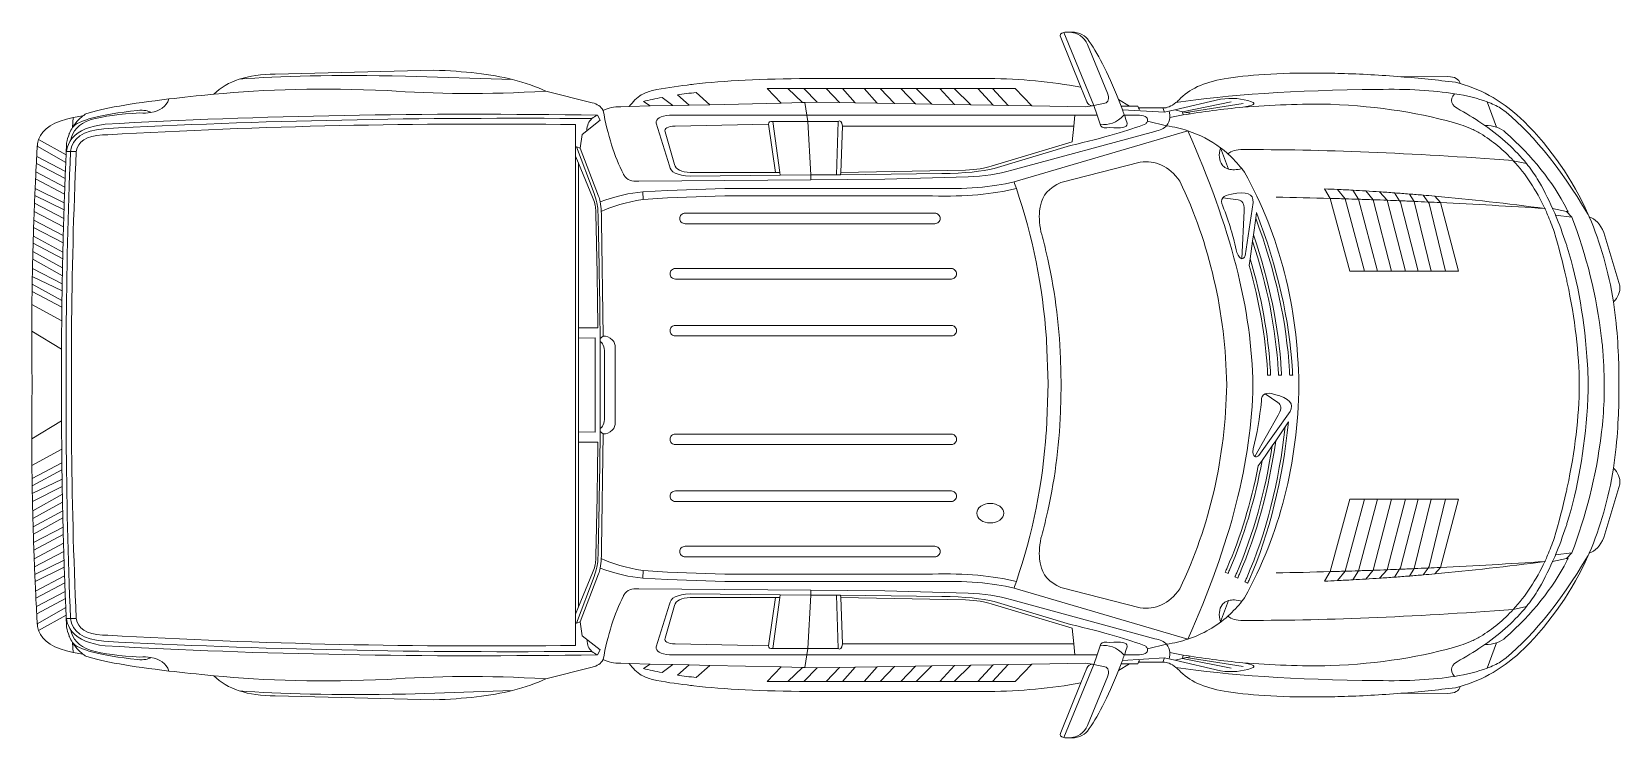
# Model space of a CAD drawing. Header units: metres. Extents: x -5443 to 5, y -1211 to 1211.
import ezdxf

# ---------------------------------------------------------------- set-up
doc = ezdxf.new("R2010")
doc.units = ezdxf.units.M
doc.layers.add('ceco.net 246', color=7, linetype='Continuous')

msp = doc.modelspace()

# ---------------------------------------------------------------- linework, layer by layer
at = {"layer": 'ceco.net 246', "lineweight": 18}
for points in [[(-1800.5, 958.4), (-1903.2, 1208.5)], [(-2849.6, 1016.7), (-2921, 1016.7), (-2872.6, 966.5)], [(-2799.6, 968.3), (-2849.6, 1016.7)], [(-2794.5, 1016.7), (-2849.6, 1016.7)], [(-2749.7, 969.4), (-2794.5, 1016.7)], [(-2794.5, 1016.7), (-2718.7, 1016.7)], [(-2672.5, 968.1), (-2718.7, 1016.7)], [(-2718.7, 1016.7), (-2662.3, 1016.7)], [(-2588, 1016.7), (-2662.3, 1016.7)], [(-2662.3, 1016.7), (-2618.8, 967.4)], [(-2543.1, 966.1), (-2588, 1016.7)], [(-2588, 1016.7), (-2532.8, 1016.7)], [(-2462.4, 1016.7), (-2532.8, 1016.7)], [(-2532.8, 1016.7), (-2484, 965)], [(-2412.3, 963.7), (-2462.4, 1016.7)], [(-2462.4, 1016.7), (-2409.8, 1016.7)], [(-2328.9, 1016.7), (-2409.8, 1016.7)], [(-2409.8, 1016.7), (-2356.1, 963)], [(-2277.8, 961.7), (-2328.9, 1016.7)], [(-2328.9, 1016.7), (-2279, 1016.7)], [(-2279, 1016.7), (-2222.6, 960.6)], [(-2279, 1016.7), (-2198, 1016.7)], [(-2198, 1016.7), (-2148.1, 1016.7)], [(-2145.6, 959.3), (-2198, 1016.7)], [(-2148.1, 1016.7), (-2070, 1016.7), (-2013.4, 957.3)], [(-2148.1, 1016.7), (-2094.2, 958.6)], [(-3393.5, 954.7), (-3321.8, 956.6)], [(-3321.8, 956.6), (-3244.4, 958.4)], [(-3244.4, 958.4), (-3188.1, 959.7)], [(-3188.1, 959.7), (-3117.7, 961.1)], [(-3117.7, 961.1), (-2872.6, 966.5)], [(-2872.6, 966.5), (-2799.6, 968.3)], [(-2799.6, 968.3), (-2791.9, 968.3)], [(-2791.9, 968.3), (-2749.7, 969.4)], [(-2784.7, 924.9), (-2791.9, 968.3)], [(-2749.7, 969.4), (-2672.5, 968.1)], [(-2672.5, 968.1), (-2618.8, 967.4)], [(-2618.8, 967.4), (-2543.1, 966.1)], [(-2543.1, 966.1), (-2484, 965)], [(-2484, 965), (-2412.3, 963.7)], [(-2412.3, 963.7), (-2356.1, 963)], [(-2356.1, 963), (-2277.8, 961.7)], [(-2222.6, 960.6), (-2277.8, 961.7)], [(-2222.6, 960.6), (-2145.6, 959.3)], [(-2094.2, 958.6), (-2145.6, 959.3)], [(-2013.4, 957.3), (-2094.2, 958.6)], [(-1804.9, 957.5), (-1828.7, 954.2), (-2013.4, 957.3)], [(-1788.9, 924.9), (-1800.5, 958.4)], [(-1678.4, 955.8), (-1716, 978.4)], [(-1707.3, 955.8), (-1678.4, 955.8)], [(-1702.7, 943.9), (-1558.3, 935.3)], [(-1646.8, 950.1), (-1649.4, 955.8), (-1678.4, 955.8)], [(-1644.2, 944.3), (-1646.8, 950.1)], [(-1563.4, 950.1), (-1646.8, 950.1)], [(-1558.3, 935.3), (-1563.4, 950.1)], [(-1558.3, 935.3), (-1522.3, 943)], [(-1522.3, 943), (-1496.8, 937.1)], [(-1496.8, 937.1), (-1330, 971.1)], [(-1483.8, 934.2), (-1496.8, 937.1)], [(-1496.8, 937.1), (-1493.7, 925.8)], [(-1287.8, 964.8), (-1483.8, 934.2)], [(-1471.2, 931.5), (-1483.8, 934.2)], [(-451.7, 970.7), (-419.4, 884.1)], [(-5302.8, 883), (-5300.2, 917.3)], [(-5267, 922.6), (-5300.2, 917.3)], [(-3561.6, 812.1), (-3555.2, 859.4), (-3493.4, 908.2), (-3502.4, 924.9)], [(-2891.8, 728.8), (-2916.4, 894.1)], [(-2900.8, 903.2), (-2781.4, 903.2)], [(-2900.8, 903.2), (-2877.7, 728.8)], [(-2781.4, 903.2), (-2784.7, 924.9)], [(-1866.1, 924.9), (-2784.7, 924.9)], [(-2677.7, 903.2), (-2781.4, 903.2)], [(-2781.4, 903.2), (-2771.4, 720.2)], [(-2682.8, 720.9), (-2677.7, 903.2)], [(-2668.5, 728.7), (-2662.3, 887.6)], [(-1869.4, 887.6), (-2662.3, 887.6)], [(-1869.4, 887.6), (-1866.1, 924.9)], [(-1866.1, 924.9), (-1788.9, 924.9)], [(-1788.9, 924.9), (-1778.8, 894.1)], [(-1695.6, 924.9), (-1697.2, 924.9)], [(-1551.1, 888.9), (-1616.9, 904.3)], [(-5325.9, 763), (-5423.6, 818.7)], [(-5324.6, 789), (-5419, 841.8)], [(-3578.1, 817.2), (-3578.1, 785.1)], [(-3574.8, 816.1), (-3578.1, 817.2)], [(-2073.9, 696.6), (-1478.3, 871.5)], [(-5327.2, 732.1), (-5425.5, 783.9)], [(-5324.6, 789), (-5324.4, 791.2), (-5324.4, 791.7)], [(-5323.5, 800.5), (-5309.6, 800.5)], [(-5290, 800.5), (-5309.6, 800.5)], [(-3567.9, 760.6), (-3578.1, 785.1)], [(-3578.1, 785.1), (-3578.1, -785.3)], [(-3561.6, 812.1), (-3574.8, 816.1)], [(-1366.1, 813.2), (-1338.2, 740.4)], [(-362, 769), (-362, 769.4)], [(-316.9, 759.3), (-362, 769)], [(-5329.2, 678.4), (-5428.4, 731.2)], [(-5327.9, 708.1), (-5426.8, 759.3)], [(-3567.9, 760.6), (-3567.9, 196.4)], [(-2877.7, 728.8), (-2891.8, 728.8)], [(-2876.4, 719.1), (-2877.7, 728.8)], [(-2771.4, 720.2), (-2876.4, 719.1)], [(-2771.4, 720.2), (-2682.8, 720.9)], [(-2771.4, 703.5), (-2771.4, 720.2)], [(-2682.8, 720.9), (-2668.7, 721.1)], [(-2668.7, 721.1), (-2668.5, 728.7)], [(-5331, 624.7), (-5431, 673.8)], [(-5329.9, 654.4), (-5429.3, 707)], [(-3345.8, 636.4), (-3347.1, 662.1)], [(-964.9, 670.5), (-939.1, 638.5)], [(-892.3, 637), (-912.8, 668)], [(-842.6, 635.1), (-867.2, 665.4)], [(-794, 633.3), (-821, 662.3)], [(-769.4, 658.6), (-751.8, 631.9)], [(-701.6, 629.5), (-718.5, 654.8)], [(-5332.9, 570.8), (-5433.2, 623.1)], [(-5331.9, 600.1), (-5431.9, 649.3)], [(-872.1, 390.7), (-922.9, 390.7), (-989.7, 639.7)], [(-872.1, 390.7), (-939.1, 638.5)], [(-892.3, 637), (-827.4, 390.7)], [(-779.9, 390.7), (-842.6, 635.1)], [(-794, 633.3), (-732.2, 390.7)], [(-688.8, 390.7), (-748.9, 627.3), (-751.8, 631.9)], [(-701.6, 629.5), (-643.9, 390.7)], [(-670.8, 651.1), (-654.1, 627.4)], [(-594, 390.7), (-650.3, 622.1), (-654.1, 627.4)], [(-612, 625.4), (-631.2, 647.4)], [(-612, 625.4), (-550.2, 390.7), (-594, 390.7)], [(-179.4, 595.2), (-227.1, 604.9)], [(-5334.5, 513), (-5435.2, 565.6)], [(-5333.8, 542.7), (-5434.3, 595.3)], [(-1253.1, 514.5), (-1245.3, 571.7)], [(-161.6, 575.9), (-217.2, 582.7)], [(-161.6, 575.9), (-179.4, 595.2)], [(-5335.8, 455.1), (-5437, 510.8)], [(-5335.1, 487.4), (-5436.3, 540.2)], [(-1264.2, 432.7), (-1256.1, 493.1)], [(-1256.1, 493.1), (-1256.1, 493.2), (-1253.1, 514.5)], [(-5337.1, 401.3), (-5438.7, 457.8)], [(-5336.4, 432), (-5437.7, 486.3)], [(-5338.2, 347.4), (-5440.1, 399)], [(-5337.6, 374.6), (-5439.4, 431.2)], [(-827.4, 390.7), (-872.1, 390.7)], [(-779.9, 390.7), (-827.4, 390.7)], [(-732.2, 390.7), (-779.9, 390.7)], [(-688.8, 390.7), (-732.2, 390.7)], [(-643.9, 390.7), (-688.8, 390.7)], [(-594, 390.7), (-643.9, 390.7)], [(-5338.9, 290.1), (-5441.1, 345.3)], [(-5338.4, 323.4), (-5440.7, 372.4)], [(-5339.6, 219.5), (-5442, 276.3)], [(-5339.3, 267.1), (-5441.4, 320.9)], [(-5340.6, 123.4), (-5442.3, 184.6)], [(-3567.9, 160.6), (-3567.9, 196.4)], [(-3483.2, 167), (-3493.4, 159.3)], [(-3567.9, -160.6), (-3510.1, -161.9), (-3510.1, 161.9), (-3567.9, 160.6)], [(-3567.9, 160.6), (-3567.9, -160.6)], [(-5340.2, -95), (-5340.4, 90.2)], [(-5340.6, -123.4), (-5442.3, -184.7)], [(-3567.9, -196.4), (-3567.9, -160.6)], [(-3493.4, -149.1), (-3493.4, -159.4)], [(-3483.2, -167.1), (-3493.4, -159.4)], [(-1176.7, -190.9), (-1144.1, -143.2)], [(-3567.9, -760.8), (-3567.9, -196.4)], [(-1223.4, -258.4), (-1189, -208.7)], [(-1189, -208.7), (-1189, -208.5), (-1176.7, -190.9)], [(-5339.6, -219.5), (-5442, -276.3)], [(-5339.3, -267.2), (-5441.4, -320.9)], [(-5338.9, -290.3), (-5441.1, -345.3)], [(-5338.4, -323.4), (-5440.7, -372.4)], [(-5338.2, -347.6), (-5440.1, -399)], [(-5337.6, -374.8), (-5439.4, -431.3)], [(-5337.1, -401.4), (-5438.7, -458)], [(-5336.4, -432), (-5437.7, -486.4)], [(-872.1, -390.9), (-922.9, -390.9), (-989.7, -639.7)], [(-939.1, -638.5), (-872.1, -390.9)], [(-892.3, -637), (-827.4, -390.9)], [(-827.4, -390.9), (-872.1, -390.9)], [(-779.9, -390.9), (-842.6, -635.2)], [(-779.9, -390.9), (-827.4, -390.9)], [(-794, -633.3), (-732.2, -390.9)], [(-732.2, -390.9), (-779.9, -390.9)], [(-688.8, -390.9), (-748.9, -627.3), (-751.8, -631.8)], [(-688.8, -390.9), (-732.2, -390.9)], [(-701.6, -629.5), (-643.9, -390.9)], [(-643.9, -390.9), (-688.8, -390.9)], [(-594, -390.9), (-650.3, -622.2), (-654.1, -627.5)], [(-594, -390.9), (-643.9, -390.9)], [(-612, -625.4), (-550.2, -390.9), (-594, -390.9)], [(-5335.8, -455.1), (-5437, -511)], [(-5335.1, -487.4), (-5436.3, -540.2)], [(-5334.5, -513), (-5435.2, -565.8)], [(-5333.8, -542.7), (-5434.3, -595.5)], [(-5332.9, -570.8), (-5433.2, -623.1)], [(-179.4, -595.2), (-227.1, -604.9)], [(-161.6, -575.9), (-217.2, -582.7)], [(-179.4, -595.2), (-161.6, -575.9)], [(-5331.9, -600.1), (-5431.9, -649.3)], [(-5331, -624.7), (-5431, -673.8)], [(-3345.8, -636.4), (-3347.1, -662.1)], [(-964.9, -670.5), (-939.1, -638.5)], [(-892.3, -637), (-912.8, -668)], [(-867.2, -665.4), (-842.6, -635.2)], [(-794, -633.3), (-821, -662.3)], [(-769.4, -658.8), (-751.8, -631.8)], [(-701.6, -629.5), (-718.5, -654.9)], [(-670.8, -651.1), (-654.1, -627.5)], [(-612, -625.4), (-631.2, -647.5)], [(-5329.9, -654.4), (-5429.3, -707.2)], [(-5329.2, -678.4), (-5428.4, -731.3)], [(-2771.4, -720.2), (-2771.4, -703.6)], [(-1478.3, -871.5), (-2073.9, -696.6)], [(-5327.9, -708.2), (-5426.8, -759.5)], [(-5327.2, -732.2), (-5425.5, -784.1)], [(-3578.1, -785.3), (-3567.9, -760.8)], [(-2916.4, -894.1), (-2891.8, -728.8)], [(-2900.8, -903.4), (-2877.7, -728.8)], [(-2877.7, -728.8), (-2891.8, -728.8)], [(-2876.4, -719.1), (-2877.7, -728.8)], [(-2876.4, -719.1), (-2771.4, -720.2)], [(-2771.4, -720.2), (-2781.4, -903.4)], [(-2682.8, -721), (-2771.4, -720.2)], [(-2668.7, -721.1), (-2682.8, -721)], [(-2682.8, -721), (-2677.7, -903.4)], [(-2668.7, -721.1), (-2668.5, -728.7)], [(-2662.3, -887.7), (-2668.5, -728.7)], [(-316.9, -759.5), (-362, -769.2)], [(-5325.9, -763), (-5423.6, -818.9)], [(-5419, -841.8), (-5324.6, -789.2)], [(-5324.4, -791.9), (-5324.4, -791.4), (-5324.6, -789.2)], [(-5309.6, -800.6), (-5323.5, -800.6)], [(-5290, -800.6), (-5309.6, -800.6)], [(-3578.1, -785.3), (-3578.1, -817.2)], [(-3574.8, -816.3), (-3578.1, -817.2)], [(-3561.6, -812.1), (-3574.8, -816.3)], [(-3502.4, -924.9), (-3493.4, -908.2), (-3555.2, -859.6), (-3561.6, -812.1)], [(-362, -769.2), (-362, -769.4)], [(-5302.8, -883.1), (-5300.2, -917.3)], [(-5300.2, -917.3), (-5267, -922.8)], [(-2900.8, -903.4), (-2781.4, -903.4)], [(-2791.9, -968.3), (-2784.7, -924.9)], [(-2781.4, -903.4), (-2784.7, -924.9)], [(-2784.7, -924.9), (-1866.1, -924.9)], [(-2781.4, -903.4), (-2677.7, -903.4)], [(-1869.4, -887.7), (-2662.3, -887.7)], [(-1866.1, -924.9), (-1869.4, -887.7)], [(-1788.9, -924.9), (-1866.1, -924.9)], [(-1788.9, -924.9), (-1800.5, -958.4)], [(-1778.8, -894.1), (-1788.9, -924.9)], [(-1697.2, -924.9), (-1695.6, -924.9)], [(-1551.1, -888.9), (-1616.9, -904.3)], [(-1493.7, -925.8), (-1496.8, -937.2)], [(-451.7, -970.7), (-419.4, -884.2)], [(-3393.5, -954.8), (-3321.8, -956.6)], [(-3244.4, -958.4), (-3321.8, -956.6)], [(-3244.4, -958.4), (-3188.1, -959.7)], [(-3188.1, -959.7), (-3117.7, -961.2)], [(-3117.7, -961.2), (-2872.6, -966.7)], [(-2872.6, -966.7), (-2921, -1016.7), (-2849.6, -1016.7)], [(-2872.6, -966.7), (-2799.6, -968.3)], [(-2849.6, -1016.7), (-2799.6, -968.3)], [(-2799.6, -968.3), (-2791.9, -968.3)], [(-2749.7, -969.4), (-2794.5, -1016.7)], [(-2749.7, -969.4), (-2791.9, -968.3)], [(-2672.5, -968.1), (-2749.7, -969.4)], [(-2672.5, -968.1), (-2718.7, -1016.7)], [(-2618.8, -967.4), (-2672.5, -968.1)], [(-2618.8, -967.4), (-2662.3, -1016.7)], [(-2543.1, -966.1), (-2618.8, -967.4)], [(-2588, -1016.7), (-2543.1, -966.1)], [(-2484, -965), (-2543.1, -966.1)], [(-2484, -965), (-2532.8, -1016.7)], [(-2412.3, -963.7), (-2484, -965)], [(-2462.4, -1016.7), (-2412.3, -963.7)], [(-2356.1, -963), (-2412.3, -963.7)], [(-2356.1, -963), (-2409.8, -1016.7)], [(-2277.8, -961.7), (-2356.1, -963)], [(-2328.9, -1016.7), (-2277.8, -961.7)], [(-2222.6, -960.6), (-2279, -1016.7)], [(-2222.6, -960.6), (-2277.8, -961.7)], [(-2145.6, -959.3), (-2222.6, -960.6)], [(-2198, -1016.7), (-2145.6, -959.3)], [(-2148.1, -1016.7), (-2070, -1016.7), (-2013.4, -957.3)], [(-2148.1, -1016.7), (-2094.2, -958.6)], [(-2094.2, -958.6), (-2145.6, -959.3)], [(-2013.4, -957.3), (-2094.2, -958.6)], [(-1804.9, -957.7), (-1828.7, -954.2), (-2013.4, -957.3)], [(-1903.2, -1208.5), (-1800.5, -958.4)], [(-1716, -978.4), (-1678.4, -955.8)], [(-1707.3, -955.8), (-1678.4, -955.8)], [(-1702.7, -944.1), (-1558.3, -935.3)], [(-1678.4, -955.8), (-1649.4, -955.8), (-1646.8, -950.2)], [(-1644.2, -944.3), (-1646.8, -950.2)], [(-1646.8, -950.2), (-1563.4, -950.2)], [(-1563.4, -950.2), (-1558.3, -935.3)], [(-1558.3, -935.3), (-1522.3, -943)], [(-1496.8, -937.2), (-1522.3, -943)], [(-1483.8, -934.4), (-1496.8, -937.2)], [(-1496.8, -937.2), (-1330, -971.2)], [(-1471.2, -931.5), (-1483.8, -934.4)], [(-1483.8, -934.4), (-1287.8, -964.8)], [(-2849.6, -1016.7), (-2794.5, -1016.7)], [(-2794.5, -1016.7), (-2718.7, -1016.7)], [(-2718.7, -1016.7), (-2662.3, -1016.7)], [(-2662.3, -1016.7), (-2588, -1016.7)], [(-2588, -1016.7), (-2532.8, -1016.7)], [(-2532.8, -1016.7), (-2462.4, -1016.7)], [(-2462.4, -1016.7), (-2409.8, -1016.7)], [(-2409.8, -1016.7), (-2328.9, -1016.7)], [(-2328.9, -1016.7), (-2279, -1016.7)], [(-2279, -1016.7), (-2198, -1016.7)], [(-2198, -1016.7), (-2148.1, -1016.7)]]:
    msp.add_lwpolyline(points, dxfattribs=at)
for points, knots in [([(-1903.2, 1208.5), (-1915.1, 1206.1), (-1918.6, 1200.6), (-1913.4, 1191.6), (-1913.4, 1191.6), (-1844.9, 1021.3), (-1844.9, 1021.3)], [0, 0, 0, 0, 1, 1, 1, 2, 2, 2, 2]), ([(-1887, 1210.2), (-1890.3, 1210.2), (-1893.6, 1210), (-1896.9, 1209.6), (-1899.3, 1209.4), (-1901.3, 1209), (-1903.2, 1208.5)], [0, 0, 0, 0, 1, 1, 1, 2, 2, 2, 2]), ([(-1716, 978.4), (-1753, 1072.1), (-1788.6, 1141.4), (-1822.5, 1186.5), (-1836.1, 1203.2), (-1857.5, 1211.1), (-1887, 1210.2)], [0, 0, 0, 0, 1, 1, 1, 2, 2, 2, 2]), ([(-1887, 1210.2), (-1854.9, 1208), (-1833.5, 1193.6), (-1822.3, 1167.2), (-1822.3, 1167.2), (-1753.2, 1000.6), (-1753.2, 1000.6), (-1747.3, 981.3), (-1750.2, 969.8), (-1762.2, 966.1), (-1762.2, 966.1), (-1800.5, 958.4), (-1800.5, 958.4)], [0, 0, 0, 0, 1, 1, 1, 2, 2, 2, 3, 3, 3, 4, 4, 4, 4]), ([(-3794.1, 1047.2), (-3868.6, 1065.7), (-3958.4, 1076.3), (-4063.8, 1079.4), (-4063.8, 1079.4), (-4607.7, 1065.9), (-4607.7, 1065.9), (-4654.8, 1065.7), (-4695.9, 1060), (-4730.9, 1048.4)], [0, 0, 0, 0, 1, 1, 1, 2, 2, 2, 3, 3, 3, 3]), ([(-3794.1, 1047.2), (-3794.1, 1047.2), (-4161.4, 1059.4), (-4161.4, 1059.4), (-4406.4, 1063.3), (-4596.1, 1059.6), (-4730.9, 1048.4)], [0, 0, 0, 0, 1, 1, 1, 2, 2, 2, 2]), ([(-1844.9, 1021.3), (-1947.2, 1039.8), (-2052, 1049.7), (-2159.7, 1050.8), (-2159.7, 1050.8), (-2780.3, 1050.8), (-2780.3, 1050.8), (-2937.5, 1049.7), (-3068.2, 1043.3), (-3172.7, 1031.4), (-3180.1, 1030.3), (-3187.4, 1029.2), (-3194.5, 1028.3), (-3234, 1024.1), (-3273.8, 1018), (-3313.9, 1009.7), (-3326.9, 1005.9), (-3339.8, 1001), (-3352.2, 994.9), (-3367.6, 985), (-3381.4, 971.6), (-3393.5, 954.7)], [0, 0, 0, 0, 1, 1, 1, 2, 2, 2, 3, 3, 3, 4, 4, 4, 5, 5, 5, 6, 6, 6, 7, 7, 7, 7]), ([(-747.6, 1056.9), (-815.8, 1062.4), (-884.8, 1066.2), (-954.3, 1068.2), (-979.8, 1068.8), (-1005.5, 1069.3), (-1031.1, 1069.7), (-1168.1, 1070.1), (-1275.5, 1063.3), (-1353.1, 1049.6), (-1423.1, 1038), (-1474.8, 1014), (-1508.4, 977.5), (-1511.9, 974), (-1515.5, 970.9), (-1519, 968.1)], [0, 0, 0, 0, 1, 1, 1, 2, 2, 2, 3, 3, 3, 4, 4, 4, 5, 5, 5, 5]), ([(-747.6, 1056.9), (-747.6, 1056.9), (-586.1, 1057.4), (-586.1, 1057.4), (-562.1, 1057.3), (-548.1, 1049.3), (-544.7, 1033.6)], [0, 0, 0, 0, 1, 1, 1, 2, 2, 2, 2]), ([(-544.7, 1033.6), (-550, 1035.2), (-555.1, 1036.5), (-560.4, 1037.8), (-622.2, 1045.7), (-684.7, 1051.9), (-747.6, 1056.9)], [0, 0, 0, 0, 1, 1, 1, 2, 2, 2, 2]), ([(-4972, 980.6), (-5103.9, 965.2), (-5198.8, 948.3), (-5256.8, 930.2), (-5260.3, 927.8), (-5263.7, 925.2), (-5267, 922.6)], [0, 0, 0, 0, 1, 1, 1, 2, 2, 2, 2]), ([(-3679.4, 1007), (-3880.3, 996.2), (-4061.5, 996.9), (-4223, 1009.6), (-4442.8, 1018.5), (-4641.4, 1014.3), (-4818.4, 996.7)], [0, 0, 0, 0, 1, 1, 1, 2, 2, 2, 2]), ([(-3483.2, 941.7), (-3490.9, 955.1), (-3503.3, 963.6), (-3520.6, 967.4), (-3520.6, 967.4), (-3679.4, 1007), (-3679.4, 1007)], [0, 0, 0, 0, 1, 1, 1, 2, 2, 2, 2]), ([(-3244.4, 958.4), (-3244.4, 958.4), (-3280.5, 985.7), (-3280.5, 985.7), (-3304.6, 981.5), (-3325.8, 976.9), (-3344.5, 972.3), (-3344.5, 972.3), (-3321.8, 956.6), (-3321.8, 956.6)], [0, 0, 0, 0, 1, 1, 1, 2, 2, 2, 3, 3, 3, 3]), ([(-3117.7, 961.1), (-3117.7, 961.1), (-3163.7, 1003.1), (-3163.7, 1003.1), (-3186.7, 1000.4), (-3208.3, 997.6), (-3228.3, 994.5), (-3228.3, 994.5), (-3188.1, 959.7), (-3188.1, 959.7)], [0, 0, 0, 0, 1, 1, 1, 2, 2, 2, 3, 3, 3, 3]), ([(-1844.9, 1021.3), (-1844.9, 1021.3), (-1824.9, 971.1), (-1824.9, 971.1), (-1820.3, 961.7), (-1813.5, 957.3), (-1804.9, 957.5)], [0, 0, 0, 0, 1, 1, 1, 2, 2, 2, 2]), ([(-1289.1, 952.2), (-1252.1, 958.6), (-1242.2, 964.8), (-1259.6, 971.1), (-1292.2, 982.6), (-1327.6, 985.6), (-1365.9, 980), (-1365.9, 980), (-1522.3, 943), (-1522.3, 943)], [0, 0, 0, 0, 1, 1, 1, 2, 2, 2, 3, 3, 3, 3]), ([(-563.7, 998.7), (-635.6, 1010.3), (-723.4, 1015.3), (-827.4, 1013.4), (-1113.3, 1010.3), (-1343.9, 995.3), (-1519, 968.1)], [0, 0, 0, 0, 1, 1, 1, 2, 2, 2, 2]), ([(-459.8, 890), (-485.8, 908.2), (-513.9, 925.8), (-543.7, 942.7), (-576.2, 958.6), (-583, 977.3), (-563.7, 998.7)], [0, 0, 0, 0, 1, 1, 1, 2, 2, 2, 2]), ([(-544.7, 1033.6), (-466, 1012.5), (-392.7, 969), (-324.6, 903.2), (-231.3, 810.3), (-158.3, 704.1), (-105.3, 584.7)], [0, 0, 0, 0, 1, 1, 1, 2, 2, 2, 2]), ([(-3502.4, 924.9), (-4097.6, 934.4), (-4660.5, 924.1), (-5191.1, 894.2), (-5244.1, 888), (-5281.3, 872.2), (-5302.8, 847.1), (-5304.1, 845.8), (-5305.2, 844.4), (-5306.5, 842.9), (-5307.8, 841.2), (-5308.8, 839.4), (-5309.8, 837.8)], [0, 0, 0, 0, 1, 1, 1, 2, 2, 2, 3, 3, 3, 4, 4, 4, 4]), ([(-5034.9, 934), (-5046.1, 932.4), (-5058.4, 931.8), (-5072.1, 932.7), (-5139.8, 929.3), (-5196.6, 921.5), (-5242.7, 909.5), (-5280.6, 895.3), (-5303, 871.5), (-5309.8, 837.8)], [0, 0, 0, 0, 1, 1, 1, 2, 2, 2, 3, 3, 3, 3]), ([(-5302.8, 883), (-5284.3, 907.2), (-5210, 926.9), (-5079.8, 941.7), (-5057.5, 943), (-5042.4, 940.4), (-5034.9, 934)], [0, 0, 0, 0, 1, 1, 1, 2, 2, 2, 2]), ([(-3393.5, 954.7), (-3393.5, 954.7), (-3423, 954.2), (-3423, 954.2), (-3445.4, 954.6), (-3465.4, 950.4), (-3483.2, 941.7)], [0, 0, 0, 0, 1, 1, 1, 2, 2, 2, 2]), ([(-2771.4, 703.5), (-2771.4, 703.5), (-3361.2, 699.1), (-3361.2, 699.1), (-3384.9, 696.6), (-3401.7, 703), (-3411.5, 718.6), (-3411.5, 718.6), (-3411.5, 718.9), (-3411.5, 718.9), (-3411.8, 719.5), (-3412, 719.8), (-3412.2, 720.2), (-3412.2, 720.2), (-3412.6, 720.6), (-3412.6, 720.6), (-3413.1, 721.5), (-3413.5, 722.3), (-3413.9, 723.2), (-3444.5, 784.2), (-3467.6, 857.2), (-3483.2, 941.7)], [0, 0, 0, 0, 1, 1, 1, 2, 2, 2, 3, 3, 3, 4, 4, 4, 5, 5, 5, 6, 6, 6, 7, 7, 7, 7]), ([(-1289.1, 952.2), (-1192.1, 960.6), (-1092.2, 963.9), (-988.9, 962.3), (-820.8, 955.5), (-671.9, 932), (-542.5, 892.2), (-531.1, 888.7), (-519.9, 884.3), (-508.7, 879.4), (-497.2, 874.4), (-485.6, 868.6), (-474.4, 862), (-433.2, 836.5), (-395.6, 805.7), (-362, 769.4)], [0, 0, 0, 0, 1, 1, 1, 2, 2, 2, 3, 3, 3, 4, 4, 4, 5, 5, 5, 5]), ([(-105.3, 584.7), (-206.5, 754), (-306.7, 875.5), (-405.5, 949.4), (-419.2, 957.3), (-434.6, 964.3), (-451.7, 970.7)], [0, 0, 0, 0, 1, 1, 1, 2, 2, 2, 2]), ([(-5324.4, 791.7), (-5324.4, 791.7), (-5323.5, 829.7), (-5323.5, 829.7), (-5321.3, 840.7), (-5318.2, 851), (-5314.3, 860.5), (-5314, 861.4), (-5313.6, 862.3), (-5313.1, 863.3), (-5310.1, 870), (-5306.6, 876.6), (-5302.8, 883)], [0, 0, 0, 0, 1, 1, 1, 2, 2, 2, 3, 3, 3, 4, 4, 4, 4]), ([(-5309.6, 800.5), (-5304.6, 845.8), (-5266.3, 871.9), (-5195, 878.7), (-4664.5, 906.9), (-4106.8, 918.4), (-3521.8, 913.3)], [0, 0, 0, 0, 1, 1, 1, 2, 2, 2, 2]), ([(-3578.1, 817.2), (-3578.1, 817.2), (-3578.1, 892.8), (-3578.1, 892.8), (-4122.9, 899.7), (-4657.6, 888.2), (-5182.1, 857.9), (-5182.1, 857.9), (-5197, 857.7), (-5197, 857.7), (-5198.3, 857.7), (-5199.4, 857.5), (-5200.5, 857.4), (-5254.9, 853.9), (-5284.8, 834.8), (-5290, 800.5)], [0, 0, 0, 0, 1, 1, 1, 2, 2, 2, 3, 3, 3, 4, 4, 4, 5, 5, 5, 5]), ([(-2784.7, 924.9), (-2784.7, 924.9), (-3255.1, 924.9), (-3255.1, 924.9), (-3287.3, 921.9), (-3302.7, 912.9), (-3301.1, 897.9), (-3301.1, 897.9), (-3256, 751.6), (-3256, 751.6), (-3252.8, 730), (-3229, 718), (-3184.5, 716), (-3184.5, 716), (-2876.4, 719.1), (-2876.4, 719.1)], [0, 0, 0, 0, 1, 1, 1, 2, 2, 2, 3, 3, 3, 4, 4, 4, 5, 5, 5, 5]), ([(-2916.4, 894.1), (-2916.4, 894.1), (-3235.8, 887.6), (-3235.8, 887.6), (-3262, 886.7), (-3273.8, 879.9), (-3270.8, 867.6)], [0, 0, 0, 0, 1, 1, 1, 2, 2, 2, 2]), ([(-1551.1, 888.9), (-1559.7, 879.7), (-1573.3, 873.3), (-1591.6, 869.7), (-1591.6, 869.7), (-2081.6, 736.5), (-2081.6, 736.5), (-2128.1, 723.2), (-2178, 715.5), (-2231.4, 713.2), (-2231.4, 713.2), (-2517.6, 705.5), (-2517.6, 705.5), (-2517.6, 705.5), (-2771.4, 703.5), (-2771.4, 703.5)], [0, 0, 0, 0, 1, 1, 1, 2, 2, 2, 3, 3, 3, 4, 4, 4, 5, 5, 5, 5]), ([(-2668.7, 721.1), (-2668.7, 721.1), (-2321.4, 724.8), (-2321.4, 724.8), (-2243.3, 726.1), (-2183.5, 732), (-2141.9, 742.8), (-2141.9, 742.8), (-1880.2, 821.1), (-1880.2, 821.1), (-1765.5, 848), (-1679.5, 872.8), (-1622.3, 895.3), (-1619.7, 898.6), (-1617.9, 901.6), (-1616.9, 904.3)], [0, 0, 0, 0, 1, 1, 1, 2, 2, 2, 3, 3, 3, 4, 4, 4, 5, 5, 5, 5]), ([(-2668.5, 728.7), (-2668.5, 728.7), (-2240.5, 736.4), (-2240.5, 736.4), (-2202.6, 738.2), (-2173.1, 743), (-2152, 750.7), (-2152, 750.7), (-1874.6, 833.4), (-1874.6, 833.4), (-1874.6, 833.4), (-1869.4, 887.6), (-1869.4, 887.6)], [0, 0, 0, 0, 1, 1, 1, 2, 2, 2, 3, 3, 3, 4, 4, 4, 4]), ([(-1778.8, 894.1), (-1778.8, 894.1), (-1776.5, 888), (-1776.5, 888), (-1776.3, 887.6), (-1776.1, 887.3), (-1775.7, 886.9), (-1771.5, 881.6), (-1761.4, 880.3), (-1745.5, 882.9), (-1705.9, 878.7), (-1686.1, 882.9), (-1686.1, 895.3), (-1686.1, 897), (-1686.4, 898.8), (-1687.2, 900.7), (-1687.2, 900.8), (-1687.2, 901), (-1687.2, 901.2), (-1689.9, 909.3), (-1692.8, 917.2), (-1695.6, 924.9)], [0, 0, 0, 0, 1, 1, 1, 2, 2, 2, 3, 3, 3, 4, 4, 4, 5, 5, 5, 6, 6, 6, 7, 7, 7, 7]), ([(-1616.9, 904.3), (-1612.7, 915.9), (-1621.7, 922.8), (-1644.1, 924.9), (-1644.1, 924.9), (-1695.6, 924.9), (-1695.6, 924.9)], [0, 0, 0, 0, 1, 1, 1, 2, 2, 2, 2]), ([(-419.4, 884.1), (-406.4, 879.9), (-396.1, 873.9), (-388.6, 865.8), (-296.8, 784.8), (-226.7, 697.1), (-178.9, 603), (-178.3, 602), (-177.8, 600.7), (-177, 599.2), (-176.1, 597.6), (-175.4, 595.7), (-174.4, 594.1), (-174.4, 594.1), (-179.4, 595.2), (-179.4, 595.2)], [0, 0, 0, 0, 1, 1, 1, 2, 2, 2, 3, 3, 3, 4, 4, 4, 5, 5, 5, 5]), ([(-5419, 841.8), (-5421.4, 835.7), (-5422.9, 829.1), (-5423.4, 822.4), (-5423.4, 821.1), (-5423.4, 820), (-5423.6, 818.7)], [0, 0, 0, 0, 1, 1, 1, 2, 2, 2, 2]), ([(-5309.8, 837.8), (-5311, 836.1), (-5312.1, 834.3), (-5313.1, 832.2), (-5318.4, 822.7), (-5321.9, 812.1), (-5323.5, 800.5)], [0, 0, 0, 0, 1, 1, 1, 2, 2, 2, 2]), ([(-2891.8, 728.8), (-2891.8, 728.8), (-3184.3, 728.8), (-3184.3, 728.8), (-3215.3, 729.8), (-3233.4, 738.8), (-3238.4, 755.8), (-3238.4, 755.8), (-3270.8, 867.6), (-3270.8, 867.6)], [0, 0, 0, 0, 1, 1, 1, 2, 2, 2, 3, 3, 3, 3]), ([(-1478.3, 871.5), (-1331.8, 544.8), (-1257.6, 254), (-1255.3, -1.1), (-1257.9, -255.4), (-1332.2, -545.7), (-1478.3, -871.5)], [0, 0, 0, 0, 1, 1, 1, 2, 2, 2, 2]), ([(-5309.6, 800.5), (-5318.2, 588.8), (-5323.2, 382.8), (-5324.4, 182.8), (-5324.6, 167.8), (-5324.6, 152.7), (-5324.6, 137.7), (-5324.6, 137.7), (-5324.6, -137.3), (-5324.6, -137.3), (-5324.6, -152.6), (-5324.6, -167.6), (-5324.4, -182.8), (-5323.2, -382.9), (-5318.2, -588.8), (-5309.6, -800.6)], [0, 0, 0, 0, 1, 1, 1, 2, 2, 2, 3, 3, 3, 4, 4, 4, 5, 5, 5, 5]), ([(-5290, -800.6), (-5299.3, -589.5), (-5304.8, -383.6), (-5306.5, -182.8), (-5306.6, -167.6), (-5306.6, -152.6), (-5306.6, -137.5), (-5306.6, -137.5), (-5306.6, 137.3), (-5306.6, 137.3), (-5306.6, 152.6), (-5306.6, 167.6), (-5306.5, 182.8), (-5304.8, 383.4), (-5299.3, 589.3), (-5290, 800.5)], [0, 0, 0, 0, 1, 1, 1, 2, 2, 2, 3, 3, 3, 4, 4, 4, 5, 5, 5, 5]), ([(-3574.8, 816.1), (-3574.8, 816.1), (-3514.5, 656.4), (-3514.5, 656.4), (-3510.5, 646.9), (-3507.3, 636.2), (-3505, 624.7), (-3502.6, 616.1), (-3501.1, 608.2), (-3500.9, 600.9), (-3500.8, 597.7), (-3500.8, 594.6), (-3500.9, 591.5), (-3500.9, 589.9), (-3500.8, 588.2), (-3500.6, 586.6), (-3500, 555.6), (-3499.3, 524.8), (-3498.6, 494), (-3498, 472.5), (-3497.6, 451.1), (-3497.3, 429.8), (-3496.4, 377.9), (-3495.4, 326.4), (-3494.7, 275.2), (-3494.7, 273.8), (-3494.7, 272.1), (-3494.7, 270.4), (-3494.7, 270.4), (-3494.1, 236.9), (-3494.1, 236.9), (-3494, 211.1), (-3493.8, 185.2), (-3493.4, 159.3)], [0, 0, 0, 0, 1, 1, 1, 2, 2, 2, 3, 3, 3, 4, 4, 4, 5, 5, 5, 6, 6, 6, 7, 7, 7, 8, 8, 8, 9, 9, 9, 10, 10, 10, 11, 11, 11, 11]), ([(-3493.6, 628), (-3495.1, 635), (-3496.7, 641.6), (-3498.6, 648), (-3498.6, 648), (-3561.6, 812.1), (-3561.6, 812.1)], [0, 0, 0, 0, 1, 1, 1, 2, 2, 2, 2]), ([(-1641.5, 763.5), (-1641.5, 763.5), (-1913.2, 694), (-1913.2, 694), (-1953.8, 677), (-1977.2, 650.4), (-1983.6, 614.4), (-1984.6, 611.1), (-1985.1, 607.8), (-1985.5, 604.3), (-1989, 582.5), (-1987.7, 556.1), (-1981.8, 524.9), (-1975.2, 501.5), (-1969.2, 478), (-1963.7, 454.3), (-1935.6, 333.9), (-1919.1, 212.9), (-1914.5, 91.1), (-1914.5, 91.1), (-1912.5, -0.7), (-1912.5, -0.7), (-1912.5, -0.7), (-1914.5, -92.1), (-1914.5, -92.1), (-1919.1, -213.4), (-1935.6, -334.3), (-1963.7, -454.4), (-1969.2, -478), (-1975.2, -501.5), (-1981.8, -525), (-1987.7, -556.1), (-1989, -582.5), (-1985.5, -604.4), (-1985.1, -607.8), (-1984.6, -611.1), (-1983.6, -614.5), (-1977.2, -650.6), (-1953.8, -677), (-1913.2, -694), (-1913.2, -694), (-1641.5, -763.5), (-1641.5, -763.5), (-1588.7, -771.8), (-1543.4, -750.3), (-1505.4, -699.2), (-1402.6, -482.2), (-1349.1, -249), (-1344.8, 0.7), (-1349.4, 249.9), (-1403, 482.8), (-1505.4, 699.1), (-1543.4, 750.3), (-1588.7, 771.8), (-1641.5, 763.5), (-1641.5, 763.5), (-1641.5, 763.5), (-1641.5, 763.5)], [0, 0, 0, 0, 1, 1, 1, 2, 2, 2, 3, 3, 3, 4, 4, 4, 5, 5, 5, 6, 6, 6, 7, 7, 7, 8, 8, 8, 9, 9, 9, 10, 10, 10, 11, 11, 11, 12, 12, 12, 13, 13, 13, 14, 14, 14, 15, 15, 15, 16, 16, 16, 17, 17, 17, 18, 18, 18, 19, 19, 19, 19]), ([(-1338.2, 740.4), (-1344.6, 742.2), (-1350.1, 745), (-1354.9, 748.8), (-1356.9, 750.7), (-1359, 752.7), (-1360.8, 754.7), (-1371.1, 769.9), (-1372.9, 789.5), (-1366.1, 813.2)], [0, 0, 0, 0, 1, 1, 1, 2, 2, 2, 3, 3, 3, 3]), ([(-362, 769.4), (-710.8, 795.6), (-1022.3, 808.1), (-1296.8, 807), (-1320.6, 805.3), (-1334.7, 800), (-1339.3, 791.2)], [0, 0, 0, 0, 1, 1, 1, 2, 2, 2, 2]), ([(-3567.9, 196.4), (-3567.9, 196.4), (-3501.3, 196.4), (-3501.3, 196.4), (-3502.2, 273.2), (-3503.3, 351.1), (-3504.6, 429.8), (-3505.2, 451.1), (-3505.7, 472.5), (-3506.3, 494), (-3506.8, 526.4), (-3507.5, 559.1), (-3508.5, 591.5), (-3508.3, 594.6), (-3508.3, 597.7), (-3508.5, 600.9), (-3509.2, 613.3), (-3512.9, 627.8), (-3519.5, 644.1), (-3519.5, 644.1), (-3567.9, 760.6), (-3567.9, 760.6)], [0, 0, 0, 0, 1, 1, 1, 2, 2, 2, 3, 3, 3, 4, 4, 4, 5, 5, 5, 6, 6, 6, 7, 7, 7, 7]), ([(-1292.4, -741.1), (-1289.5, -737.5), (-1286.5, -733.8), (-1283.8, -730), (-1162.6, -511.6), (-1100.6, -268.1), (-1097.5, 0.5), (-1100.8, 268.8), (-1162.9, 511.9), (-1283.8, 730), (-1286.9, 734), (-1289.8, 738), (-1292.9, 741.9)], [0, 0, 0, 0, 1, 1, 1, 2, 2, 2, 3, 3, 3, 4, 4, 4, 4]), ([(-227.1, 604.9), (-243, 640.6), (-260.6, 674.6), (-279.7, 706.8), (-290.9, 724.8), (-303.2, 742.2), (-316.9, 759.3)], [0, 0, 0, 0, 1, 1, 1, 2, 2, 2, 2]), ([(-3347.1, 662.1), (-3347.1, 662.1), (-3262.8, 667.2), (-3262.8, 667.2), (-3262.8, 667.2), (-3066.2, 673.8), (-3066.2, 673.8), (-3066.2, 673.8), (-2353.3, 673.8), (-2353.3, 673.8), (-2242, 670.9), (-2148.9, 678.4), (-2073.9, 696.6)], [0, 0, 0, 0, 1, 1, 1, 2, 2, 2, 3, 3, 3, 4, 4, 4, 4]), ([(-2066.2, 674), (-2146.3, 653.9), (-2242, 645.2), (-2353.3, 648.2), (-2353.3, 648.2), (-3066.2, 648.2), (-3066.2, 648.2), (-3066.2, 648.2), (-3262.8, 641.6), (-3262.8, 641.6), (-3262.8, 641.6), (-3345.8, 636.4), (-3345.8, 636.4)], [0, 0, 0, 0, 1, 1, 1, 2, 2, 2, 3, 3, 3, 4, 4, 4, 4]), ([(-2066.2, -674), (-2010.2, -509.4), (-1976.1, -338.5), (-1963.5, -161.2), (-1963.3, -159.5), (-1963.1, -158.1), (-1962.9, -156.6), (-1962.9, -156.6), (-1957.6, 4.6), (-1957.6, 4.6), (-1957.6, 4.6), (-1962.6, 151.1), (-1962.6, 151.1), (-1962.8, 154.6), (-1962.9, 157.9), (-1963.1, 161), (-1975.9, 338.3), (-2010.2, 509.2), (-2066.2, 674)], [0, 0, 0, 0, 1, 1, 1, 2, 2, 2, 3, 3, 3, 4, 4, 4, 5, 5, 5, 6, 6, 6, 6]), ([(-1358.2, 641.6), (-1352.9, 647.6), (-1343, 651.8), (-1328.5, 654.4), (-1276.8, 665.2), (-1252.1, 655.9), (-1254.3, 626.1), (-1254.3, 626.1), (-1281.2, 442.8), (-1281.2, 442.8), (-1285.1, 436), (-1289.1, 432.9), (-1292.9, 433.1)], [0, 0, 0, 0, 1, 1, 1, 2, 2, 2, 3, 3, 3, 4, 4, 4, 4]), ([(-964.9, 670.5), (-979.8, 671.1), (-994.6, 671.8), (-1009.5, 672.5), (-1009.5, 672.5), (-989.7, 639.7), (-989.7, 639.7)], [0, 0, 0, 0, 1, 1, 1, 2, 2, 2, 2]), ([(-3489.4, 595), (-3452.5, 612.8), (-3405.1, 626.5), (-3347.1, 636.2), (-3346.5, 636.4), (-3346.2, 636.4), (-3345.8, 636.4)], [0, 0, 0, 0, 1, 1, 1, 2, 2, 2, 2]), ([(-1358.2, 641.6), (-1364.6, 634.6), (-1364.6, 625.2), (-1358, 613.3), (-1337.3, 560), (-1321.2, 506.8), (-1309.6, 453.8), (-1303.9, 440.1), (-1298.4, 433.3), (-1292.9, 433.1)], [0, 0, 0, 0, 1, 1, 1, 2, 2, 2, 3, 3, 3, 3]), ([(-1292.9, 433.1), (-1292.9, 433.1), (-1285.1, 596.6), (-1285.1, 596.6), (-1284.9, 598.3), (-1284.7, 600.1), (-1284.7, 601.8), (-1284.1, 621.4), (-1291.1, 632.6), (-1305.4, 635.1), (-1305.4, 635.1), (-1358.2, 641.6), (-1358.2, 641.6)], [0, 0, 0, 0, 1, 1, 1, 2, 2, 2, 3, 3, 3, 4, 4, 4, 4]), ([(-253.8, -605.3), (-253.5, -604.5), (-253.1, -603.8), (-252.9, -603.1), (-250, -596.8), (-247.3, -590.4), (-244.5, -584), (-236.4, -565.3), (-228.9, -546), (-222, -526.1), (-206, -472.1), (-192.4, -419.5), (-180.9, -368), (-179.6, -362.3), (-178.3, -356.4), (-177, -350.6), (-150.3, -226.3), (-136.5, -109.5), (-135.6, -0.2), (-136.5, 109.3), (-150.3, 226.1), (-177, 350.6), (-178.3, 356.5), (-179.6, 362.3), (-180.9, 368), (-192.4, 419.5), (-206, 472.1), (-222, 526), (-228.9, 546), (-236.4, 565.3), (-244.5, 584), (-247.3, 590.4), (-250, 596.8), (-252.9, 603), (-253.1, 603.8), (-253.5, 604.5), (-253.8, 605.1)], [0, 0, 0, 0, 1, 1, 1, 2, 2, 2, 3, 3, 3, 4, 4, 4, 5, 5, 5, 6, 6, 6, 7, 7, 7, 8, 8, 8, 9, 9, 9, 10, 10, 10, 11, 11, 11, 12, 12, 12, 12]), ([(-227.1, 604.9), (-226.9, 604.3), (-226.5, 603.6), (-226.2, 603), (-223.4, 596.8), (-220.7, 590.4), (-217.7, 584), (-217.7, 583.6), (-217.5, 583.3), (-217.2, 582.7)], [0, 0, 0, 0, 1, 1, 1, 2, 2, 2, 3, 3, 3, 3]), ([(-3483.2, 167), (-3483.2, 167), (-3488.3, 560.5), (-3488.3, 560.5), (-3488.1, 572.8), (-3488.5, 584.2), (-3489.4, 595)], [0, 0, 0, 0, 1, 1, 1, 2, 2, 2, 2]), ([(-2327.6, 570.8), (-2327.6, 565.8), (-2329.5, 561.8), (-2332.9, 558.3), (-2336.4, 554.8), (-2340.7, 553), (-2345.6, 553), (-2345.6, 553), (-3202.2, 553), (-3202.2, 553), (-3207.2, 553), (-3211.4, 554.8), (-3215.1, 558.3), (-3218.6, 561.8), (-3220.2, 565.8), (-3220.2, 570.8), (-3220.2, 570.8), (-3220.2, 571.2), (-3220.2, 571.2), (-3220.2, 576.1), (-3218.6, 580.3), (-3215.1, 584), (-3211.4, 587.3), (-3207.2, 588.9), (-3202.2, 588.9), (-3202.2, 588.9), (-2345.6, 588.9), (-2345.6, 588.9), (-2340.7, 588.9), (-2336.4, 587.3), (-2332.9, 584), (-2329.5, 580.3), (-2327.6, 576.1), (-2327.6, 571.2), (-2327.6, 571.2), (-2327.6, 570.8), (-2327.6, 570.8), (-2327.6, 570.8), (-2327.6, 570.8), (-2327.6, 570.8)], [0, 0, 0, 0, 1, 1, 1, 2, 2, 2, 3, 3, 3, 4, 4, 4, 5, 5, 5, 6, 6, 6, 7, 7, 7, 8, 8, 8, 9, 9, 9, 10, 10, 10, 11, 11, 11, 12, 12, 12, 13, 13, 13, 13]), ([(-1245.3, 571.7), (-1245.3, 571.7), (-1242.7, 591.5), (-1242.7, 591.5), (-1170.6, 403.6), (-1129.6, 222.8), (-1119.3, 49.1), (-1118.9, 44), (-1118.8, 38.9), (-1118.6, 33.7), (-1118.6, 33.7), (-1128.8, 33.7), (-1128.8, 33.7), (-1129, 38.9), (-1129.2, 44), (-1129.6, 49.1), (-1139.3, 216.5), (-1177.8, 390.7), (-1245.3, 571.7), (-1245.3, 571.7), (-1245.3, 571.7), (-1245.3, 571.7)], [0, 0, 0, 0, 1, 1, 1, 2, 2, 2, 3, 3, 3, 4, 4, 4, 5, 5, 5, 6, 6, 6, 7, 7, 7, 7]), ([(-217.2, 582.7), (-204.2, 551.4), (-192.1, 518.5), (-180.9, 484.2), (-179.6, 480.2), (-178.3, 476.2), (-177, 472), (-139.8, 353), (-116.7, 218.9), (-107.7, 69.7), (-107.5, 66.2), (-107.2, 62.5), (-106.8, 58.7), (-106.8, 58.7), (-105.9, 36.7), (-105.9, 36.7), (-105.9, 32.5), (-105.7, 28), (-105.5, 23.5), (-105.3, 7.5), (-105.3, -8.3), (-105.5, -23.7), (-105.5, -27.3), (-105.7, -31), (-105.9, -34.7), (-105.9, -34.7), (-105.9, -38.5), (-105.9, -38.5), (-106.4, -50.1), (-107.2, -61.8), (-107.9, -73.3), (-107.9, -73.9), (-107.9, -74.6), (-107.9, -75.6), (-117.3, -222.4), (-140.4, -354.4), (-177, -472), (-178.3, -476.2), (-179.6, -480.2), (-180.9, -484.3), (-192.1, -518.5), (-204.2, -551.4), (-217.2, -582.7)], [0, 0, 0, 0, 1, 1, 1, 2, 2, 2, 3, 3, 3, 4, 4, 4, 5, 5, 5, 6, 6, 6, 7, 7, 7, 8, 8, 8, 9, 9, 9, 10, 10, 10, 11, 11, 11, 12, 12, 12, 13, 13, 13, 14, 14, 14, 14]), ([(-55.8, 128.7), (-55.8, 128.7), (-56.4, 133.8), (-56.4, 133.8), (-56.4, 134.8), (-56.6, 135.5), (-56.7, 136.2), (-57.7, 143.9), (-58.4, 151.6), (-59.3, 159.3), (-76.9, 306.9), (-111, 445.9), (-161.6, 575.9)], [0, 0, 0, 0, 1, 1, 1, 2, 2, 2, 3, 3, 3, 4, 4, 4, 4]), ([(-18.6, 285.1), (-2.7, 300), (4.7, 318.3), (3.8, 340.1), (3.8, 340.1), (-51.2, 522.4), (-51.2, 522.4), (-63.7, 552.3), (-80.4, 570.2), (-101.5, 576.3)], [0, 0, 0, 0, 1, 1, 1, 2, 2, 2, 3, 3, 3, 3]), ([(-1253.1, 514.5), (-1198.3, 354.1), (-1166.6, 198.9), (-1157.6, 49.1), (-1157.4, 44), (-1157.1, 38.9), (-1156.9, 33.7), (-1156.9, 33.7), (-1167.2, 33.7), (-1167.2, 33.7), (-1167.3, 38.9), (-1167.7, 44), (-1167.9, 49.1), (-1176.3, 192.3), (-1205.7, 340.3), (-1256.1, 493.1)], [0, 0, 0, 0, 1, 1, 1, 2, 2, 2, 3, 3, 3, 4, 4, 4, 5, 5, 5, 5]), ([(-2276.7, 368.6), (-2280.1, 365.1), (-2284.2, 363.2), (-2289.1, 363.2), (-2289.1, 363.2), (-3235.4, 363.2), (-3235.4, 363.2), (-3240.4, 363.2), (-3244.8, 365.1), (-3248.3, 368.6), (-3251.8, 372), (-3253.4, 376.1), (-3253.4, 381), (-3253.4, 381), (-3253.4, 381.4), (-3253.4, 381.4), (-3253.4, 386.3), (-3251.8, 390.5), (-3248.3, 394.2), (-3244.8, 397.5), (-3240.4, 399.2), (-3235.4, 399.2), (-3235.4, 399.2), (-2289.1, 399.2), (-2289.1, 399.2), (-2284.2, 399.2), (-2280.1, 397.5), (-2276.7, 394.2), (-2273.2, 390.5), (-2271.3, 386.3), (-2271.3, 381.4), (-2271.3, 381.4), (-2271.3, 381), (-2271.3, 381), (-2271.3, 376.1), (-2273.2, 372), (-2276.7, 368.6), (-2276.7, 368.6), (-2276.7, 368.6), (-2276.7, 368.6)], [0, 0, 0, 0, 1, 1, 1, 2, 2, 2, 3, 3, 3, 4, 4, 4, 5, 5, 5, 6, 6, 6, 7, 7, 7, 8, 8, 8, 9, 9, 9, 10, 10, 10, 11, 11, 11, 12, 12, 12, 13, 13, 13, 13]), ([(-1264.2, 432.7), (-1264.2, 432.7), (-1267.6, 409.4), (-1267.6, 409.4), (-1232.8, 286), (-1211.9, 165.9), (-1205.1, 49.1), (-1204.8, 44), (-1204.6, 38.9), (-1204.4, 33.7), (-1204.4, 33.7), (-1194.1, 33.7), (-1194.1, 33.7), (-1194.3, 38.9), (-1194.5, 44), (-1194.8, 49.1), (-1202.2, 173.5), (-1225.3, 301.2), (-1264.2, 432.7), (-1264.2, 432.7), (-1264.2, 432.7), (-1264.2, 432.7)], [0, 0, 0, 0, 1, 1, 1, 2, 2, 2, 3, 3, 3, 4, 4, 4, 5, 5, 5, 6, 6, 6, 7, 7, 7, 7]), ([(-18.6, -285.1), (-14.8, -261.1), (-11.6, -236.5), (-9.1, -211.8), (-5.2, -167.4), (-2.5, -125.4), (-0.8, -85.6), (-0.4, -77.6), (-0.3, -69.7), (-0.1, -61.8), (-0.1, -61.8), (0.1, 60.5), (0.1, 60.5), (-0.1, 68.7), (-0.4, 77), (-0.8, 85.4), (-2.5, 125.2), (-5.2, 167.4), (-9.1, 211.8), (-11.6, 236.5), (-14.8, 261.1), (-18.6, 285.1)], [0, 0, 0, 0, 1, 1, 1, 2, 2, 2, 3, 3, 3, 4, 4, 4, 5, 5, 5, 6, 6, 6, 7, 7, 7, 7]), ([(-5340.2, 153.1), (-5340.2, 153.1), (-5340.2, 182.8), (-5340.2, 182.8), (-5340, 195.1), (-5339.8, 207.4), (-5339.6, 219.5)], [0, 0, 0, 0, 1, 1, 1, 2, 2, 2, 2]), ([(-5442.3, 184.6), (-5442.5, 123.9), (-5442.3, 62.7), (-5441.4, 1.3), (-5442.3, -60.9), (-5442.5, -122.9), (-5442.3, -184.7)], [0, 0, 0, 0, 1, 1, 1, 2, 2, 2, 2]), ([(-3483.2, -167.1), (-3472.3, -169.3), (-3461.7, -165), (-3451.2, -154.2), (-3444.5, -148.4), (-3441.2, -138.8), (-3441.7, -125.8), (-3441.7, -125.8), (-3441.7, 125.8), (-3441.7, 125.8), (-3441.2, 138.8), (-3444.5, 148.3), (-3451.2, 154.2), (-3461.7, 165), (-3472.3, 169.2), (-3483.2, 167)], [0, 0, 0, 0, 1, 1, 1, 2, 2, 2, 3, 3, 3, 4, 4, 4, 5, 5, 5, 5]), ([(-2276.7, 173.6), (-2280.1, 170.1), (-2284.2, 168.3), (-2289.1, 168.3), (-2289.1, 168.3), (-3235.4, 168.3), (-3235.4, 168.3), (-3240.4, 168.3), (-3244.8, 170.1), (-3248.3, 173.6), (-3251.8, 177.1), (-3253.4, 181.2), (-3253.4, 186.1), (-3253.4, 186.1), (-3253.4, 186.5), (-3253.4, 186.5), (-3253.4, 191.4), (-3251.8, 195.7), (-3248.3, 199.3), (-3244.8, 202.8), (-3240.4, 204.4), (-3235.4, 204.4), (-3235.4, 204.4), (-2289.1, 204.4), (-2289.1, 204.4), (-2284.2, 204.4), (-2280.1, 202.8), (-2276.7, 199.3), (-2273.2, 195.7), (-2271.3, 191.4), (-2271.3, 186.5), (-2271.3, 186.5), (-2271.3, 186.1), (-2271.3, 186.1), (-2271.3, 181.2), (-2273.2, 177.1), (-2276.7, 173.6), (-2276.7, 173.6), (-2276.7, 173.6), (-2276.7, 173.6)], [0, 0, 0, 0, 1, 1, 1, 2, 2, 2, 3, 3, 3, 4, 4, 4, 5, 5, 5, 6, 6, 6, 7, 7, 7, 8, 8, 8, 9, 9, 9, 10, 10, 10, 11, 11, 11, 12, 12, 12, 13, 13, 13, 13]), ([(-3493.4, 159.3), (-3493.4, 159.2), (-3493.4, 158.8), (-3493.4, 158.6), (-3493.4, 158.6), (-3493.4, 153.7), (-3493.4, 153.7), (-3493.4, 152), (-3493.4, 150.5), (-3493.4, 149.1)], [0, 0, 0, 0, 1, 1, 1, 2, 2, 2, 3, 3, 3, 3]), ([(-3493.4, 149.1), (-3493.4, 147.2), (-3493.4, 145.4), (-3493.4, 143.7), (-3493.4, 143.7), (-3493.2, 106.3), (-3493.2, 106.3), (-3493.2, 96.1), (-3493.1, 85.8), (-3492.9, 75.7), (-3492.9, 75.7), (-3493.2, -106.4), (-3493.2, -106.4), (-3493.2, -120.6), (-3493.2, -135), (-3493.4, -149.1)], [0, 0, 0, 0, 1, 1, 1, 2, 2, 2, 3, 3, 3, 4, 4, 4, 5, 5, 5, 5]), ([(-3493.4, -149.1), (-3484.4, -144.9), (-3479.3, -132), (-3478, -110.6), (-3478, -110.6), (-3478, 110.5), (-3478, 110.5), (-3479.3, 132), (-3484.4, 144.9), (-3493.4, 149.1)], [0, 0, 0, 0, 1, 1, 1, 2, 2, 2, 3, 3, 3, 3]), ([(-58.6, -154.6), (-58.6, -154.6), (-58.2, -152.9), (-58.2, -152.9), (-58, -151.1), (-57.8, -149.3), (-57.7, -147.6), (-57.7, -147.6), (-56.4, -135.5), (-56.4, -135.5), (-49.2, -66.6), (-48.3, 11), (-53.6, 97.4)], [0, 0, 0, 0, 1, 1, 1, 2, 2, 2, 3, 3, 3, 4, 4, 4, 4]), ([(-1213.4, -30.3), (-1222.2, -33.4), (-1226.2, -41.8), (-1225.7, -55.4), (-1231.3, -112.2), (-1240.9, -166.9), (-1254.3, -219.3), (-1255.6, -234), (-1253.7, -242.6), (-1248.9, -245.3)], [0, 0, 0, 0, 1, 1, 1, 2, 2, 2, 3, 3, 3, 3]), ([(-1248.9, -245.3), (-1245.4, -247.3), (-1240.5, -246.1), (-1234.1, -241.9), (-1234.1, -241.9), (-1127.5, -90.7), (-1127.5, -90.7), (-1112.1, -65.3), (-1129.9, -45.7), (-1180.7, -32.1), (-1194.8, -27.9), (-1205.8, -27.1), (-1213.4, -30.3)], [0, 0, 0, 0, 1, 1, 1, 2, 2, 2, 3, 3, 3, 4, 4, 4, 4]), ([(-1248.9, -245.3), (-1248.9, -245.3), (-1168.3, -103.2), (-1168.3, -103.2), (-1167.2, -101.6), (-1166.3, -100.1), (-1165.7, -98.7), (-1156.3, -81.2), (-1157.4, -68.2), (-1169, -59.8), (-1169, -59.8), (-1213.4, -30.3), (-1213.4, -30.3)], [0, 0, 0, 0, 1, 1, 1, 2, 2, 2, 3, 3, 3, 4, 4, 4, 4]), ([(-5339.6, -219.5), (-5339.8, -207.2), (-5340, -195.1), (-5340, -182.8), (-5340, -182.8), (-5340, -153.1), (-5340, -153.1)], [0, 0, 0, 0, 1, 1, 1, 2, 2, 2, 2]), ([(-3493.4, -159.4), (-3493.4, -159.4), (-3494.7, -275.4), (-3494.7, -275.4), (-3495.4, -326.4), (-3496.4, -377.9), (-3497.3, -429.8), (-3497.6, -451.1), (-3498, -472.5), (-3498.6, -494), (-3499.3, -524.8), (-3500, -555.6), (-3500.6, -586.6), (-3500.8, -588.2), (-3500.9, -590), (-3500.9, -591.7), (-3500.8, -594.8), (-3500.8, -597.7), (-3500.9, -600.9), (-3501.1, -608.2), (-3502.6, -616.1), (-3505, -624.7), (-3507.3, -636.3), (-3510.5, -646.9), (-3514.5, -656.4), (-3514.5, -656.4), (-3574.8, -816.3), (-3574.8, -816.3)], [0, 0, 0, 0, 1, 1, 1, 2, 2, 2, 3, 3, 3, 4, 4, 4, 5, 5, 5, 6, 6, 6, 7, 7, 7, 8, 8, 8, 9, 9, 9, 9]), ([(-1144.1, -143.2), (-1144.1, -143.2), (-1132.9, -126.5), (-1132.9, -126.5), (-1153.2, -326.6), (-1197.8, -506.3), (-1266.7, -665.6), (-1268.8, -670.4), (-1271, -675.1), (-1273, -679.7), (-1273, -679.7), (-1282.1, -675.1), (-1282.1, -675.1), (-1280.1, -670.5), (-1278.1, -665.8), (-1276.1, -661), (-1209.5, -507.4), (-1165.5, -334.8), (-1144.1, -143.2), (-1144.1, -143.2), (-1144.1, -143.2), (-1144.1, -143.2)], [0, 0, 0, 0, 1, 1, 1, 2, 2, 2, 3, 3, 3, 4, 4, 4, 5, 5, 5, 6, 6, 6, 7, 7, 7, 7]), ([(-3567.9, -760.8), (-3567.9, -760.8), (-3519.5, -644.1), (-3519.5, -644.1), (-3512.9, -627.8), (-3509.2, -613.3), (-3508.5, -600.9), (-3508.3, -597.7), (-3508.3, -594.8), (-3508.5, -591.7), (-3507.5, -559.1), (-3506.8, -526.4), (-3506.3, -494), (-3505.7, -472.5), (-3505.2, -451.1), (-3504.6, -429.8), (-3503.3, -351.1), (-3502.2, -273.2), (-3501.3, -196.4), (-3501.3, -196.4), (-3567.9, -196.4), (-3567.9, -196.4)], [0, 0, 0, 0, 1, 1, 1, 2, 2, 2, 3, 3, 3, 4, 4, 4, 5, 5, 5, 6, 6, 6, 7, 7, 7, 7]), ([(-3489.4, -595), (-3488.5, -584.2), (-3488.1, -572.8), (-3488.3, -560.7), (-3488.3, -560.7), (-3483.2, -167.1), (-3483.2, -167.1)], [0, 0, 0, 0, 1, 1, 1, 2, 2, 2, 2]), ([(-2276.7, -173.6), (-2280.1, -170.2), (-2284.2, -168.3), (-2289.1, -168.3), (-2289.1, -168.3), (-3235.4, -168.3), (-3235.4, -168.3), (-3240.4, -168.3), (-3244.8, -170.2), (-3248.3, -173.6), (-3251.8, -177.1), (-3253.4, -181.3), (-3253.4, -186.3), (-3253.4, -186.3), (-3253.4, -186.5), (-3253.4, -186.5), (-3253.4, -191.4), (-3251.8, -195.6), (-3248.3, -199.3), (-3244.8, -202.8), (-3240.4, -204.4), (-3235.4, -204.4), (-3235.4, -204.4), (-2289.1, -204.4), (-2289.1, -204.4), (-2284.2, -204.4), (-2280.1, -202.8), (-2276.7, -199.3), (-2273.2, -195.6), (-2271.3, -191.4), (-2271.3, -186.5), (-2271.3, -186.5), (-2271.3, -186.3), (-2271.3, -186.3), (-2271.3, -181.3), (-2273.2, -177.1), (-2276.7, -173.6), (-2276.7, -173.6), (-2276.7, -173.6), (-2276.7, -173.6)], [0, 0, 0, 0, 1, 1, 1, 2, 2, 2, 3, 3, 3, 4, 4, 4, 5, 5, 5, 6, 6, 6, 7, 7, 7, 8, 8, 8, 9, 9, 9, 10, 10, 10, 11, 11, 11, 12, 12, 12, 13, 13, 13, 13]), ([(-1176.7, -190.9), (-1200.4, -358.5), (-1241.8, -510.8), (-1301.2, -648.2), (-1303.2, -653), (-1305.2, -657.7), (-1307.2, -662.6), (-1307.2, -662.6), (-1316.4, -657.9), (-1316.4, -657.9), (-1314.4, -653.1), (-1312.4, -648.3), (-1310.4, -643.6), (-1253.3, -512.3), (-1212.8, -367.3), (-1189, -208.7)], [0, 0, 0, 0, 1, 1, 1, 2, 2, 2, 3, 3, 3, 4, 4, 4, 5, 5, 5, 5]), ([(-161.6, -575.9), (-112.5, -450), (-78.9, -315.7), (-60.8, -173.1), (-60.8, -172.5), (-60.8, -172.2), (-60.8, -171.8), (-60.4, -169.1), (-60, -166.5), (-59.7, -163.9)], [0, 0, 0, 0, 1, 1, 1, 2, 2, 2, 3, 3, 3, 3]), ([(-1223.4, -258.4), (-1223.4, -258.4), (-1236.8, -277.6), (-1236.8, -277.6), (-1261.2, -403.6), (-1296.8, -520), (-1343.4, -626.9), (-1345.4, -631.7), (-1347.6, -636.4), (-1349.6, -641.4), (-1349.6, -641.4), (-1340.3, -646), (-1340.3, -646), (-1338.2, -641.2), (-1336.2, -636.4), (-1334.2, -631.7), (-1284.9, -517.8), (-1247.8, -393.3), (-1223.4, -258.4), (-1223.4, -258.4), (-1223.4, -258.4), (-1223.4, -258.4)], [0, 0, 0, 0, 1, 1, 1, 2, 2, 2, 3, 3, 3, 4, 4, 4, 5, 5, 5, 6, 6, 6, 7, 7, 7, 7]), ([(-101.5, -576.3), (-80.4, -570.2), (-63.7, -552.4), (-51.2, -522.6), (-51.2, -522.6), (3.8, -340.1), (3.8, -340.1), (4.7, -318.5), (-2.7, -300.2), (-18.6, -285.1)], [0, 0, 0, 0, 1, 1, 1, 2, 2, 2, 3, 3, 3, 3]), ([(-2276.7, -368.5), (-2280.1, -365.1), (-2284.2, -363.3), (-2289.1, -363.3), (-2289.1, -363.3), (-3235.4, -363.3), (-3235.4, -363.3), (-3240.4, -363.3), (-3244.8, -365.1), (-3248.3, -368.5), (-3251.8, -372), (-3253.4, -376.1), (-3253.4, -381), (-3253.4, -381), (-3253.4, -381.4), (-3253.4, -381.4), (-3253.4, -386.3), (-3251.8, -390.6), (-3248.3, -394.2), (-3244.8, -397.7), (-3240.4, -399.3), (-3235.4, -399.3), (-3235.4, -399.3), (-2289.1, -399.3), (-2289.1, -399.3), (-2284.2, -399.3), (-2280.1, -397.7), (-2276.7, -394.2), (-2273.2, -390.6), (-2271.3, -386.3), (-2271.3, -381.4), (-2271.3, -381.4), (-2271.3, -381), (-2271.3, -381), (-2271.3, -376.1), (-2273.2, -372), (-2276.7, -368.5), (-2276.7, -368.5), (-2276.7, -368.5), (-2276.7, -368.5)], [0, 0, 0, 0, 1, 1, 1, 2, 2, 2, 3, 3, 3, 4, 4, 4, 5, 5, 5, 6, 6, 6, 7, 7, 7, 8, 8, 8, 9, 9, 9, 10, 10, 10, 11, 11, 11, 12, 12, 12, 13, 13, 13, 13]), ([(-2188.5, -415.7), (-2197.5, -422.4), (-2201.9, -430.4), (-2201.9, -439.5), (-2201.9, -448.7), (-2197.5, -456.6), (-2188.5, -463), (-2179.5, -469.8), (-2168.5, -473.1), (-2155.8, -473.1), (-2143, -473.1), (-2132.2, -469.8), (-2123.2, -463), (-2114.2, -456.6), (-2109.6, -448.7), (-2109.6, -439.5), (-2109.6, -430.4), (-2114.2, -422.4), (-2123.2, -415.7), (-2132.2, -409.3), (-2143, -406), (-2155.8, -406), (-2168.5, -406), (-2179.5, -409.3), (-2188.5, -415.7), (-2188.5, -415.7), (-2188.5, -415.7), (-2188.5, -415.7)], [0, 0, 0, 0, 1, 1, 1, 2, 2, 2, 3, 3, 3, 4, 4, 4, 5, 5, 5, 6, 6, 6, 7, 7, 7, 8, 8, 8, 9, 9, 9, 9]), ([(-3345.8, -636.4), (-3345.8, -636.4), (-3347.1, -636.3), (-3347.1, -636.3), (-3405.1, -626.5), (-3452.5, -612.8), (-3489.4, -595)], [0, 0, 0, 0, 1, 1, 1, 2, 2, 2, 2]), ([(-2332.9, -584), (-2329.5, -580.3), (-2327.6, -576.1), (-2327.6, -571.2), (-2327.6, -571.2), (-2327.6, -570.8), (-2327.6, -570.8), (-2327.6, -565.8), (-2329.5, -561.8), (-2332.9, -558.3), (-2336.4, -554.8), (-2340.7, -553), (-2345.6, -553), (-2345.6, -553), (-3202.2, -553), (-3202.2, -553), (-3207.2, -553), (-3211.4, -554.8), (-3215.1, -558.3), (-3218.6, -561.8), (-3220.2, -565.8), (-3220.2, -570.8), (-3220.2, -570.8), (-3220.2, -571.2), (-3220.2, -571.2), (-3220.2, -576.1), (-3218.6, -580.3), (-3215.1, -584), (-3211.4, -587.5), (-3207.2, -589.1), (-3202.2, -589.1), (-3202.2, -589.1), (-2345.6, -589.1), (-2345.6, -589.1), (-2340.7, -589.1), (-2336.4, -587.5), (-2332.9, -584), (-2332.9, -584), (-2332.9, -584), (-2332.9, -584)], [0, 0, 0, 0, 1, 1, 1, 2, 2, 2, 3, 3, 3, 4, 4, 4, 5, 5, 5, 6, 6, 6, 7, 7, 7, 8, 8, 8, 9, 9, 9, 10, 10, 10, 11, 11, 11, 12, 12, 12, 13, 13, 13, 13]), ([(-544.7, -1033.6), (-466, -1012.5), (-392.7, -969), (-324.6, -903.4), (-231.3, -810.3), (-158.3, -704.1), (-105.3, -584.7)], [0, 0, 0, 0, 1, 1, 1, 2, 2, 2, 2]), ([(-105.3, -584.7), (-206.5, -754), (-306.7, -875.5), (-405.5, -949.4), (-419.2, -957.3), (-434.6, -964.3), (-451.7, -970.7)], [0, 0, 0, 0, 1, 1, 1, 2, 2, 2, 2]), ([(-419.4, -884.2), (-406.4, -880), (-396.1, -873.9), (-388.6, -866), (-296.8, -784.8), (-226.7, -697.1), (-178.9, -603.1), (-178.3, -602), (-177.8, -600.7), (-177, -599.4), (-176.1, -597.7), (-175.4, -595.9), (-174.4, -594.3), (-174.4, -594.3), (-179.4, -595.2), (-179.4, -595.2)], [0, 0, 0, 0, 1, 1, 1, 2, 2, 2, 3, 3, 3, 4, 4, 4, 5, 5, 5, 5]), ([(-217.2, -582.7), (-217.5, -583.3), (-217.7, -583.6), (-217.7, -584), (-220.7, -590.4), (-223.4, -596.8), (-226.2, -603.1), (-226.5, -603.6), (-226.9, -604.4), (-227.1, -604.9)], [0, 0, 0, 0, 1, 1, 1, 2, 2, 2, 3, 3, 3, 3]), ([(-3561.6, -812.1), (-3561.6, -812.1), (-3498.6, -648), (-3498.6, -648), (-3496.7, -641.6), (-3495.1, -635), (-3493.6, -628)], [0, 0, 0, 0, 1, 1, 1, 2, 2, 2, 2]), ([(-2066.2, -674), (-2146.3, -654), (-2242, -645.4), (-2353.3, -648.2), (-2353.3, -648.2), (-3066.2, -648.2), (-3066.2, -648.2), (-3066.2, -648.2), (-3262.8, -641.6), (-3262.8, -641.6), (-3262.8, -641.6), (-3345.8, -636.4), (-3345.8, -636.4)], [0, 0, 0, 0, 1, 1, 1, 2, 2, 2, 3, 3, 3, 4, 4, 4, 4]), ([(-964.9, -670.5), (-979.8, -671.1), (-994.6, -671.8), (-1009.5, -672.6), (-1009.5, -672.6), (-989.7, -639.7), (-989.7, -639.7)], [0, 0, 0, 0, 1, 1, 1, 2, 2, 2, 2]), ([(-227.1, -604.9), (-243, -640.6), (-260.6, -674.6), (-279.7, -706.9), (-290.9, -724.8), (-303.2, -742.4), (-316.9, -759.5)], [0, 0, 0, 0, 1, 1, 1, 2, 2, 2, 2]), ([(-2771.4, -703.6), (-2771.4, -703.6), (-3361.2, -699.2), (-3361.2, -699.2), (-3384.9, -696.6), (-3401.7, -703), (-3411.5, -718.6), (-3411.5, -718.6), (-3411.5, -719), (-3411.5, -719), (-3411.8, -719.5), (-3412, -719.9), (-3412.2, -720.2), (-3412.2, -720.2), (-3412.6, -720.8), (-3412.6, -720.8), (-3413.1, -721.7), (-3413.5, -722.4), (-3413.9, -723.4), (-3444.5, -784.4), (-3467.6, -857.2), (-3483.2, -941.7)], [0, 0, 0, 0, 1, 1, 1, 2, 2, 2, 3, 3, 3, 4, 4, 4, 5, 5, 5, 6, 6, 6, 7, 7, 7, 7]), ([(-3347.1, -662.1), (-3347.1, -662.1), (-3262.8, -667.3), (-3262.8, -667.3), (-3262.8, -667.3), (-3066.2, -673.8), (-3066.2, -673.8), (-3066.2, -673.8), (-2353.3, -673.8), (-2353.3, -673.8), (-2242, -670.9), (-2148.9, -678.4), (-2073.9, -696.6)], [0, 0, 0, 0, 1, 1, 1, 2, 2, 2, 3, 3, 3, 4, 4, 4, 4]), ([(-2771.4, -703.6), (-2771.4, -703.6), (-2517.6, -705.6), (-2517.6, -705.6), (-2517.6, -705.6), (-2231.4, -713.3), (-2231.4, -713.3), (-2178, -715.5), (-2128.1, -723.2), (-2081.6, -736.5), (-2081.6, -736.5), (-1591.6, -869.9), (-1591.6, -869.9), (-1573.3, -873.3), (-1559.7, -879.7), (-1551.1, -888.9)], [0, 0, 0, 0, 1, 1, 1, 2, 2, 2, 3, 3, 3, 4, 4, 4, 5, 5, 5, 5]), ([(-2784.7, -924.9), (-2784.7, -924.9), (-3255.1, -924.9), (-3255.1, -924.9), (-3287.3, -921.9), (-3302.7, -912.9), (-3301.1, -897.9), (-3301.1, -897.9), (-3256, -751.8), (-3256, -751.8), (-3252.8, -730), (-3229, -718), (-3184.5, -716), (-3184.5, -716), (-2876.4, -719.1), (-2876.4, -719.1)], [0, 0, 0, 0, 1, 1, 1, 2, 2, 2, 3, 3, 3, 4, 4, 4, 5, 5, 5, 5]), ([(-2891.8, -728.8), (-2891.8, -728.8), (-3184.3, -728.8), (-3184.3, -728.8), (-3215.3, -729.8), (-3233.4, -738.8), (-3238.4, -755.8), (-3238.4, -755.8), (-3270.8, -867.7), (-3270.8, -867.7)], [0, 0, 0, 0, 1, 1, 1, 2, 2, 2, 3, 3, 3, 3]), ([(-1616.9, -904.3), (-1617.9, -901.6), (-1619.7, -898.6), (-1622.3, -895.4), (-1679.5, -872.8), (-1765.5, -848), (-1880.2, -821.1), (-1880.2, -821.1), (-2141.9, -742.8), (-2141.9, -742.8), (-2183.5, -732), (-2243.3, -726.1), (-2321.4, -724.8), (-2321.4, -724.8), (-2668.7, -721.1), (-2668.7, -721.1)], [0, 0, 0, 0, 1, 1, 1, 2, 2, 2, 3, 3, 3, 4, 4, 4, 5, 5, 5, 5]), ([(-2668.5, -728.7), (-2668.5, -728.7), (-2240.5, -736.4), (-2240.5, -736.4), (-2202.6, -738.2), (-2173.1, -743), (-2152, -750.7), (-2152, -750.7), (-1874.6, -833.4), (-1874.6, -833.4), (-1874.6, -833.4), (-1869.4, -887.7), (-1869.4, -887.7)], [0, 0, 0, 0, 1, 1, 1, 2, 2, 2, 3, 3, 3, 4, 4, 4, 4]), ([(-1338.2, -739.1), (-1344.6, -741.1), (-1350.1, -743.9), (-1354.9, -747.6), (-1356.9, -749.6), (-1359, -751.4), (-1360.8, -753.4), (-1371.1, -768.7), (-1372.9, -788.3), (-1366.1, -811.9), (-1366.1, -811.9), (-1338.2, -739.1), (-1338.2, -739.1), (-1338.2, -739.1), (-1338.2, -739.1), (-1338.2, -739.1)], [0, 0, 0, 0, 1, 1, 1, 2, 2, 2, 3, 3, 3, 4, 4, 4, 5, 5, 5, 5]), ([(-5324.4, -791.9), (-5324.4, -791.9), (-5323.5, -829.9), (-5323.5, -829.9), (-5321.3, -840.7), (-5318.2, -851), (-5314.3, -860.5), (-5314, -861.6), (-5313.6, -862.5), (-5313.1, -863.4), (-5310.1, -870.2), (-5306.6, -876.6), (-5302.8, -883.1)], [0, 0, 0, 0, 1, 1, 1, 2, 2, 2, 3, 3, 3, 4, 4, 4, 4]), ([(-5309.8, -837.8), (-5311, -836.1), (-5312.1, -834.3), (-5313.1, -832.4), (-5318.4, -822.7), (-5321.9, -812.1), (-5323.5, -800.6)], [0, 0, 0, 0, 1, 1, 1, 2, 2, 2, 2]), ([(-5309.6, -800.6), (-5304.6, -845.8), (-5266.3, -871.9), (-5195, -878.7), (-4664.5, -906.9), (-4106.8, -918.4), (-3521.8, -913.3)], [0, 0, 0, 0, 1, 1, 1, 2, 2, 2, 2]), ([(-3578.1, -817.2), (-3578.1, -817.2), (-3578.1, -892.8), (-3578.1, -892.8), (-4122.9, -899.9), (-4657.6, -888.2), (-5182.1, -857.9), (-5182.1, -857.9), (-5197, -857.8), (-5197, -857.8), (-5198.3, -857.8), (-5199.4, -857.6), (-5200.5, -857.4), (-5254.9, -853.9), (-5284.8, -834.8), (-5290, -800.6)], [0, 0, 0, 0, 1, 1, 1, 2, 2, 2, 3, 3, 3, 4, 4, 4, 5, 5, 5, 5]), ([(-362, -769.4), (-710.8, -795.6), (-1022.3, -808.1), (-1296.8, -807), (-1320.6, -805.3), (-1334.7, -800), (-1339.3, -791.2)], [0, 0, 0, 0, 1, 1, 1, 2, 2, 2, 2]), ([(-1289.1, -952.2), (-1192.1, -960.6), (-1092.2, -963.9), (-988.9, -962.3), (-820.8, -955.5), (-671.9, -932), (-542.5, -892.2), (-531.1, -888.7), (-519.9, -884.5), (-508.7, -879.6), (-497.2, -874.4), (-485.6, -868.6), (-474.4, -862.2), (-433.2, -836.7), (-395.6, -805.9), (-362, -769.4)], [0, 0, 0, 0, 1, 1, 1, 2, 2, 2, 3, 3, 3, 4, 4, 4, 5, 5, 5, 5]), ([(-5423.6, -818.9), (-5423.4, -820), (-5423.4, -821.1), (-5423.4, -822.4), (-5422.9, -829.2), (-5421.4, -835.8), (-5419, -841.8)], [0, 0, 0, 0, 1, 1, 1, 2, 2, 2, 2]), ([(-5034.9, -934), (-5046.1, -932.4), (-5058.4, -931.8), (-5072.1, -932.7), (-5139.8, -929.3), (-5196.6, -921.6), (-5242.7, -909.5), (-5280.6, -895.4), (-5303, -871.5), (-5309.8, -837.8)], [0, 0, 0, 0, 1, 1, 1, 2, 2, 2, 3, 3, 3, 3]), ([(-5309.8, -837.8), (-5308.8, -839.4), (-5307.8, -841.2), (-5306.5, -842.9), (-5305.2, -844.4), (-5304.1, -845.8), (-5302.8, -847.3), (-5281.3, -872.4), (-5244.1, -888), (-5191.1, -894.4), (-4660.5, -924.3), (-4097.6, -934.4), (-3502.4, -924.9)], [0, 0, 0, 0, 1, 1, 1, 2, 2, 2, 3, 3, 3, 4, 4, 4, 4]), ([(-3270.8, -867.7), (-3273.8, -880), (-3262, -886.7), (-3235.8, -887.7), (-3235.8, -887.7), (-2916.4, -894.1), (-2916.4, -894.1)], [0, 0, 0, 0, 1, 1, 1, 2, 2, 2, 2]), ([(-5302.8, -883.1), (-5284.3, -907.4), (-5210, -926.9), (-5079.8, -941.7), (-5057.5, -943), (-5042.4, -940.4), (-5034.9, -934)], [0, 0, 0, 0, 1, 1, 1, 2, 2, 2, 2]), ([(-5267, -922.8), (-5263.7, -925.4), (-5260.3, -927.8), (-5256.8, -930.2), (-5198.8, -948.5), (-5103.9, -965.4), (-4972, -980.6)], [0, 0, 0, 0, 1, 1, 1, 2, 2, 2, 2]), ([(-1695.6, -924.9), (-1692.8, -917.2), (-1689.9, -909.3), (-1687.2, -901.2), (-1687.2, -901), (-1687.2, -901), (-1687.2, -900.8), (-1686.4, -898.8), (-1686.1, -897), (-1686.1, -895.4), (-1686.1, -882.9), (-1705.9, -878.7), (-1745.5, -882.9), (-1761.4, -880.3), (-1771.5, -881.6), (-1775.7, -886.9), (-1776.1, -887.3), (-1776.3, -887.7), (-1776.5, -888), (-1776.5, -888), (-1778.8, -894.1), (-1778.8, -894.1)], [0, 0, 0, 0, 1, 1, 1, 2, 2, 2, 3, 3, 3, 4, 4, 4, 5, 5, 5, 6, 6, 6, 7, 7, 7, 7]), ([(-1616.9, -904.3), (-1612.7, -915.9), (-1621.7, -922.8), (-1644.1, -924.9), (-1644.1, -924.9), (-1695.6, -924.9), (-1695.6, -924.9)], [0, 0, 0, 0, 1, 1, 1, 2, 2, 2, 2]), ([(-459.8, -890), (-485.8, -908.2), (-513.9, -925.8), (-543.7, -942.8), (-576.2, -958.8), (-583, -977.5), (-563.7, -998.9)], [0, 0, 0, 0, 1, 1, 1, 2, 2, 2, 2]), ([(-3679.4, -1007), (-3679.4, -1007), (-3520.6, -967.4), (-3520.6, -967.4), (-3503.3, -963.5), (-3490.9, -955.1), (-3483.2, -941.7)], [0, 0, 0, 0, 1, 1, 1, 2, 2, 2, 2]), ([(-3483.2, -941.7), (-3465.4, -950.3), (-3445.4, -954.6), (-3423, -954.2), (-3423, -954.2), (-3393.5, -954.8), (-3393.5, -954.8)], [0, 0, 0, 0, 1, 1, 1, 2, 2, 2, 2]), ([(-3393.5, -954.8), (-3381.4, -971.8), (-3367.6, -985.2), (-3352.2, -995.1), (-3339.8, -1001), (-3326.9, -1005.9), (-3313.9, -1009.9), (-3273.8, -1018.2), (-3234, -1024.2), (-3194.5, -1028.3), (-3187.4, -1029.4), (-3180.1, -1030.5), (-3172.7, -1031.4), (-3068.2, -1043.3), (-2937.5, -1049.9), (-2780.3, -1050.8), (-2780.3, -1050.8), (-2159.7, -1050.8), (-2159.7, -1050.8), (-2052, -1049.9), (-1947.2, -1040), (-1844.9, -1021.3)], [0, 0, 0, 0, 1, 1, 1, 2, 2, 2, 3, 3, 3, 4, 4, 4, 5, 5, 5, 6, 6, 6, 7, 7, 7, 7]), ([(-3321.8, -956.6), (-3321.8, -956.6), (-3344.5, -972.5), (-3344.5, -972.5), (-3325.8, -977.1), (-3304.6, -981.5), (-3280.5, -985.7), (-3280.5, -985.7), (-3244.4, -958.4), (-3244.4, -958.4)], [0, 0, 0, 0, 1, 1, 1, 2, 2, 2, 3, 3, 3, 3]), ([(-3188.1, -959.7), (-3188.1, -959.7), (-3228.3, -994.5), (-3228.3, -994.5), (-3208.3, -997.7), (-3186.7, -1000.4), (-3163.7, -1003.2), (-3163.7, -1003.2), (-3117.7, -961.2), (-3117.7, -961.2)], [0, 0, 0, 0, 1, 1, 1, 2, 2, 2, 3, 3, 3, 3]), ([(-1887, -1210.2), (-1854.9, -1208), (-1833.5, -1193.7), (-1822.3, -1167.4), (-1822.3, -1167.4), (-1753.2, -1000.6), (-1753.2, -1000.6), (-1747.3, -981.3), (-1750.2, -969.8), (-1762.2, -966.1), (-1762.2, -966.1), (-1800.5, -958.4), (-1800.5, -958.4)], [0, 0, 0, 0, 1, 1, 1, 2, 2, 2, 3, 3, 3, 4, 4, 4, 4]), ([(-1887, -1210.2), (-1857.5, -1211.1), (-1836.1, -1203.2), (-1822.5, -1186.5), (-1788.6, -1141.6), (-1753, -1072.1), (-1716, -978.4)], [0, 0, 0, 0, 1, 1, 1, 2, 2, 2, 2]), ([(-1804.9, -957.7), (-1813.5, -957.3), (-1820.3, -961.9), (-1824.9, -971.2), (-1824.9, -971.2), (-1844.9, -1021.3), (-1844.9, -1021.3)], [0, 0, 0, 0, 1, 1, 1, 2, 2, 2, 2]), ([(-1522.3, -943), (-1522.3, -943), (-1365.9, -980.2), (-1365.9, -980.2), (-1327.6, -985.6), (-1292.2, -982.6), (-1259.6, -971.2), (-1242.2, -964.8), (-1252.1, -958.6), (-1289.1, -952.2)], [0, 0, 0, 0, 1, 1, 1, 2, 2, 2, 3, 3, 3, 3]), ([(-1519, -968.1), (-1515.5, -971.1), (-1511.9, -974.2), (-1508.4, -977.7), (-1474.8, -1014.2), (-1423.1, -1038), (-1353.1, -1049.5), (-1275.5, -1063.3), (-1168.1, -1070.1), (-1031.1, -1069.7), (-1005.5, -1069.5), (-979.8, -1069), (-954.3, -1068.3), (-884.8, -1066.2), (-815.8, -1062.4), (-747.6, -1057.1)], [0, 0, 0, 0, 1, 1, 1, 2, 2, 2, 3, 3, 3, 4, 4, 4, 5, 5, 5, 5]), ([(-563.7, -998.9), (-635.6, -1010.5), (-723.4, -1015.3), (-827.4, -1013.4), (-1113.3, -1010.3), (-1343.9, -995.3), (-1519, -968.1)], [0, 0, 0, 0, 1, 1, 1, 2, 2, 2, 2]), ([(-3679.4, -1007), (-3880.3, -996.2), (-4061.5, -996.9), (-4223, -1009.6), (-4442.8, -1018.6), (-4641.4, -1014.3), (-4818.4, -996.7)], [0, 0, 0, 0, 1, 1, 1, 2, 2, 2, 2]), ([(-1844.9, -1021.3), (-1844.9, -1021.3), (-1913.4, -1191.7), (-1913.4, -1191.7), (-1918.6, -1200.6), (-1915.1, -1206.1), (-1903.2, -1208.5)], [0, 0, 0, 0, 1, 1, 1, 2, 2, 2, 2]), ([(-747.6, -1057.1), (-747.6, -1057.1), (-586.1, -1057.4), (-586.1, -1057.4), (-562.1, -1057.2), (-548.1, -1049.4), (-544.7, -1033.6)], [0, 0, 0, 0, 1, 1, 1, 2, 2, 2, 2]), ([(-544.7, -1033.6), (-550, -1035.2), (-555.1, -1036.5), (-560.4, -1037.8), (-622.2, -1045.7), (-684.7, -1052.1), (-747.6, -1057.1)], [0, 0, 0, 0, 1, 1, 1, 2, 2, 2, 2]), ([(-4730.9, -1048.5), (-4695.9, -1060), (-4654.8, -1065.7), (-4607.7, -1065.9), (-4607.7, -1065.9), (-4063.8, -1079.4), (-4063.8, -1079.4), (-3958.4, -1076.3), (-3868.6, -1065.7), (-3794.1, -1047.2)], [0, 0, 0, 0, 1, 1, 1, 2, 2, 2, 3, 3, 3, 3]), ([(-3794.1, -1047.2), (-3794.1, -1047.2), (-4161.4, -1059.6), (-4161.4, -1059.6), (-4406.4, -1063.5), (-4596.1, -1059.8), (-4730.9, -1048.5)], [0, 0, 0, 0, 1, 1, 1, 2, 2, 2, 2]), ([(-1903.2, -1208.5), (-1901.3, -1209.1), (-1899.3, -1209.4), (-1896.9, -1209.6), (-1893.6, -1210), (-1890.3, -1210.2), (-1887, -1210.2)], [0, 0, 0, 0, 1, 1, 1, 2, 2, 2, 2])]:
    msp.add_open_spline(points, degree=3, knots=knots, dxfattribs=at)
for points in [[(-4730.9, 1048.4), (-4766.3, 1037.1), (-4795.4, 1019.8), (-4818.4, 996.7)], [(-3679.4, 1007), (-3712.3, 1022.9), (-3750.7, 1036.3), (-3794.1, 1047.2)], [(-4972, 980.6), (-4981.7, 954.4), (-5002.6, 939), (-5034.9, 934)], [(-4818.4, 996.7), (-4874.1, 991.6), (-4925.3, 986.3), (-4972, 980.6)], [(-563.7, 998.7), (-520.6, 992), (-483.2, 982.6), (-451.7, 970.7)], [(-1800.5, 958.4), (-1802.1, 958.1), (-1803.6, 957.7), (-1804.9, 957.5)], [(-1707.3, 955.8), (-1710.3, 963.6), (-1713.2, 971.1), (-1716, 978.4)], [(-1702.7, 943.9), (-1704.2, 948), (-1705.7, 952), (-1707.3, 955.8)], [(-1696, 926.1), (-1698.4, 932.2), (-1700.7, 938), (-1702.7, 943.9)], [(-1697.2, 924.9), (-1697.1, 925), (-1696.5, 925.6), (-1696, 926.1)], [(-1695.6, 924.9), (-1695.8, 925), (-1696, 925.6), (-1696, 926.1)], [(-1519, 968.1), (-1535, 955.5), (-1549.7, 949.4), (-1563.4, 950.1)], [(-1541.4, 936.6), (-1540.1, 929.8), (-1539.4, 923.4), (-1539.6, 917.7)], [(-1493.7, 925.8), (-1427.2, 937.3), (-1359, 946.1), (-1289.1, 952.2)], [(-5300.2, 917.3), (-5366.8, 903.9), (-5406.4, 878.7), (-5419, 841.8)], [(-5267, 922.6), (-5281.7, 911.3), (-5293.6, 898.1), (-5302.8, 883)], [(-3521.8, 913.3), (-3532.7, 903.9), (-3538.3, 891.5), (-3539.1, 872.1)], [(-3521.8, 913.3), (-3516.5, 917.9), (-3510.1, 921.7), (-3502.4, 924.9)], [(-2916.4, 894.1), (-2916.2, 902.1), (-2911.1, 905.2), (-2900.8, 903.2)], [(-2662.3, 887.6), (-2664.7, 903.6), (-2669.8, 908.7), (-2677.7, 903.2)], [(-1697.2, 924.9), (-1722, 899.4), (-1749.1, 889.1), (-1778.8, 894.1)], [(-1551.1, 888.9), (-1544.1, 896.6), (-1540.3, 906.1), (-1539.6, 917.7)], [(-1478.3, 871.5), (-1501.4, 879.2), (-1525.6, 885.1), (-1551.1, 888.9)], [(-1539.6, 917.7), (-1524.3, 920.4), (-1509.1, 923.2), (-1493.7, 925.8)], [(-316.9, 759.3), (-354.5, 806), (-402, 849.5), (-459.8, 890)], [(-459.8, 890), (-444.2, 889.7), (-430.8, 887.6), (-419.4, 884.1)], [(-5423.6, 818.7), (-5424.4, 807.1), (-5424.9, 795.4), (-5425.5, 783.9)], [(-1366.1, 813.2), (-1399.8, 838.7), (-1437.3, 858.1), (-1478.3, 871.5)], [(-5425.5, 783.9), (-5426, 775.6), (-5426.4, 767.5), (-5426.8, 759.3)], [(-5327.2, 732.1), (-5326.6, 742.4), (-5326.3, 752.7), (-5325.9, 763)], [(-5325.9, 763), (-5325.5, 771.5), (-5325.2, 780.4), (-5324.6, 789)], [(-5323.5, 800.5), (-5324.1, 797.8), (-5324.2, 794.9), (-5324.4, 791.7)], [(-1339.3, 791.2), (-1348, 799.1), (-1356.9, 806.4), (-1366.1, 813.2)], [(-1292.9, 741.9), (-1307.4, 759.8), (-1323, 776.3), (-1339.3, 791.2)], [(-362, 769), (-319.7, 723.2), (-283.5, 668.5), (-253.8, 605.1)], [(-5428.4, 731.2), (-5428.6, 723.2), (-5428.9, 715.1), (-5429.3, 707)], [(-5426.8, 759.3), (-5427.3, 749.9), (-5427.9, 740.6), (-5428.4, 731.2)], [(-5327.9, 708.1), (-5327.7, 716.2), (-5327.6, 724.3), (-5327.2, 732.1)], [(-1292.9, 741.9), (-1311.1, 737.5), (-1326.1, 736.9), (-1338.2, 740.4)], [(-5431, 673.8), (-5431.5, 665.6), (-5431.7, 657.5), (-5431.9, 649.3)], [(-5429.3, 707), (-5430, 696), (-5430.6, 685), (-5431, 673.8)], [(-5331, 624.7), (-5330.9, 634.6), (-5330.5, 644.5), (-5329.9, 654.4)], [(-5329.9, 654.4), (-5329.8, 662.3), (-5329.6, 670.4), (-5329.2, 678.4)], [(-5329.2, 678.4), (-5328.8, 688.3), (-5328.5, 698.2), (-5327.9, 708.1)], [(-3347.1, 662.1), (-3390.9, 658.8), (-3439.7, 647.4), (-3493.6, 628)], [(-2066.2, 674), (-2068.7, 681.5), (-2071.3, 689), (-2073.9, 696.6)], [(-912.8, 668), (-930.3, 668.9), (-947.7, 669.8), (-964.9, 670.5)], [(-867.2, 665.4), (-882.4, 666.3), (-897.6, 667), (-912.8, 668)], [(-821, 662.3), (-836.6, 663.6), (-852, 664.5), (-867.2, 665.4)], [(-769.4, 658.6), (-786.7, 660.1), (-803.9, 661.4), (-821, 662.3)], [(-718.5, 654.8), (-735.5, 656.2), (-752.6, 657.5), (-769.4, 658.6)], [(-670.8, 651.1), (-686.8, 652.4), (-702.5, 653.7), (-718.5, 654.8)], [(-5433.2, 623.1), (-5433.5, 613.9), (-5433.9, 604.7), (-5434.3, 595.3)], [(-5431.9, 649.3), (-5432.4, 640.6), (-5432.8, 631.9), (-5433.2, 623.1)], [(-5332.9, 570.8), (-5332.7, 580.5), (-5332.3, 590.4), (-5331.9, 600.1)], [(-5331.9, 600.1), (-5331.8, 609.1), (-5331.4, 617.4), (-5331, 624.7)], [(-3489.4, 595), (-3490.3, 606.7), (-3491.6, 617.7), (-3493.6, 628)], [(-989.7, 639.7), (-1051.8, 641.6), (-1113.6, 643), (-1174.9, 644.1)], [(-939.1, 638.5), (-955.9, 639), (-972.8, 639.4), (-989.7, 639.7)], [(-939.1, 638.5), (-923.5, 637.9), (-907.9, 637.5), (-892.3, 637)], [(-892.3, 637), (-875.8, 636.4), (-859.3, 635.9), (-842.6, 635.1)], [(-794, 633.3), (-810.3, 634.1), (-826.5, 634.6), (-842.6, 635.1)], [(-751.8, 631.9), (-766, 632.4), (-779.9, 632.8), (-794, 633.3)], [(-751.8, 631.9), (-735.2, 631.1), (-718.3, 630.4), (-701.6, 629.5)], [(-654.1, 627.4), (-670.1, 628.2), (-685.9, 628.9), (-701.6, 629.5)], [(-631.2, 647.4), (-644.6, 648.7), (-657.8, 649.8), (-670.8, 651.1)], [(-654.1, 627.4), (-640.2, 626.7), (-626.1, 626), (-612, 625.4)], [(-253.8, 605.1), (-382.4, 622.1), (-508.2, 636.2), (-631.2, 647.4)], [(-253.8, 605.1), (-374.7, 613), (-494, 619.7), (-612, 625.4)], [(-5435.2, 565.6), (-5435.6, 557.2), (-5435.9, 548.8), (-5436.3, 540.2)], [(-5434.3, 595.3), (-5434.6, 585.5), (-5435, 575.6), (-5435.2, 565.6)], [(-5333.8, 542.7), (-5333.4, 552.1), (-5333, 561.4), (-5332.9, 570.8)], [(-101.5, 576.3), (-102.8, 579), (-104, 582), (-105.3, 584.7)], [(-18.6, 285.1), (-35.1, 389.4), (-62.8, 486.6), (-101.5, 576.3)], [(-5437, 510.8), (-5437.4, 502.6), (-5437.6, 494.5), (-5437.7, 486.3)], [(-5436.3, 540.2), (-5436.6, 530.5), (-5436.8, 520.6), (-5437, 510.8)], [(-5335.1, 487.4), (-5334.9, 496), (-5334.7, 504.4), (-5334.5, 513)], [(-5334.5, 513), (-5334.3, 522.9), (-5334.1, 532.8), (-5333.8, 542.7)], [(-5438.7, 457.8), (-5438.9, 449), (-5439.2, 440.2), (-5439.4, 431.2)], [(-5437.7, 486.3), (-5438.1, 476.9), (-5438.5, 467.6), (-5438.7, 457.8)], [(-5336.4, 432), (-5336.4, 439.7), (-5336.2, 447.4), (-5335.8, 455.1)], [(-5335.8, 455.1), (-5335.6, 465.9), (-5335.4, 476.5), (-5335.1, 487.4)], [(-5440.1, 399), (-5440.3, 390), (-5440.5, 381.2), (-5440.7, 372.4)], [(-5439.4, 431.2), (-5439.6, 420.5), (-5439.8, 409.8), (-5440.1, 399)], [(-5337.6, 374.6), (-5337.5, 383.6), (-5337.3, 392.4), (-5337.1, 401.3)], [(-5337.1, 401.3), (-5336.9, 411.4), (-5336.7, 421.7), (-5336.4, 432)], [(-5441.1, 345.3), (-5441.2, 337.2), (-5441.4, 329.1), (-5441.4, 320.9)], [(-5440.7, 372.4), (-5440.9, 363.4), (-5440.9, 354.2), (-5441.1, 345.3)], [(-5338.4, 323.4), (-5338.4, 331.5), (-5338.4, 339.6), (-5338.2, 347.4)], [(-5338.2, 347.4), (-5338, 356.5), (-5337.8, 365.6), (-5337.6, 374.6)], [(-5442, 276.3), (-5442.2, 245.9), (-5442.3, 215.3), (-5442.3, 184.6)], [(-5441.4, 320.9), (-5441.8, 306), (-5442, 291.2), (-5442, 276.3)], [(-5339.3, 267.1), (-5339.3, 274.8), (-5339.1, 282.5), (-5338.9, 290.1)], [(-5338.9, 290.1), (-5338.9, 301.2), (-5338.7, 312.3), (-5338.4, 323.4)], [(-5339.6, 219.5), (-5339.6, 235.4), (-5339.5, 251.2), (-5339.3, 267.1)], [(-5340.2, 153.1), (-5340.4, 143.2), (-5340.6, 133.3), (-5340.6, 123.4)], [(-5340.4, 90.2), (-5340.6, 101.2), (-5340.6, 112.2), (-5340.6, 123.4)], [(-53.6, 97.4), (-54.4, 107.8), (-55.1, 118.3), (-55.8, 128.7)], [(-5340.2, -95), (-5340.4, -104.3), (-5340.6, -113.8), (-5340.6, -123.4)], [(-5340.6, -123.4), (-5340.4, -133.3), (-5340.2, -143.2), (-5340, -153.1)], [(-59.7, -163.9), (-59.3, -160.8), (-58.9, -157.7), (-58.6, -154.6)], [(-5442.3, -184.7), (-5442.3, -215.5), (-5442.2, -246.1), (-5442, -276.3)], [(-5339.3, -267.2), (-5339.5, -251.2), (-5339.6, -235.4), (-5339.6, -219.5)], [(-5338.9, -290.3), (-5339.1, -282.6), (-5339.3, -274.9), (-5339.3, -267.2)], [(-5442, -276.3), (-5442, -291.2), (-5441.8, -306), (-5441.4, -320.9)], [(-5441.4, -320.9), (-5441.4, -329.1), (-5441.2, -337.2), (-5441.1, -345.3)], [(-5338.4, -323.4), (-5338.7, -312.3), (-5338.9, -301.3), (-5338.9, -290.3)], [(-5338.2, -347.6), (-5338.4, -339.6), (-5338.4, -331.5), (-5338.4, -323.4)], [(-18.6, -285.1), (-35.1, -389.6), (-62.8, -486.6), (-101.5, -576.3)], [(-5441.1, -345.3), (-5440.9, -354.2), (-5440.9, -363.4), (-5440.7, -372.4)], [(-5440.7, -372.4), (-5440.5, -381.4), (-5440.3, -390.2), (-5440.1, -399)], [(-5337.6, -374.8), (-5337.8, -365.8), (-5338, -356.6), (-5338.2, -347.6)], [(-5337.1, -401.4), (-5337.3, -392.4), (-5337.5, -383.6), (-5337.6, -374.8)], [(-5440.1, -399), (-5439.8, -409.8), (-5439.6, -420.5), (-5439.4, -431.3)], [(-5439.4, -431.3), (-5439.2, -440.2), (-5438.9, -449), (-5438.7, -458)], [(-5336.4, -432), (-5336.7, -421.9), (-5336.9, -411.6), (-5337.1, -401.4)], [(-5335.8, -455.1), (-5336.2, -447.4), (-5336.4, -439.7), (-5336.4, -432)], [(-5438.7, -458), (-5438.5, -467.6), (-5438.1, -477.1), (-5437.7, -486.4)], [(-5437.7, -486.4), (-5437.6, -494.7), (-5437.4, -502.8), (-5437, -511)], [(-5335.1, -487.4), (-5335.4, -476.6), (-5335.6, -465.9), (-5335.8, -455.1)], [(-5334.5, -513), (-5334.7, -504.4), (-5334.9, -496), (-5335.1, -487.4)], [(-5437, -511), (-5436.8, -520.7), (-5436.6, -530.5), (-5436.3, -540.2)], [(-5436.3, -540.2), (-5435.9, -548.8), (-5435.6, -557.2), (-5435.2, -565.8)], [(-5333.8, -542.7), (-5334.1, -532.8), (-5334.3, -522.9), (-5334.5, -513)], [(-5332.9, -570.8), (-5333, -561.4), (-5333.4, -552.1), (-5333.8, -542.7)], [(-5435.2, -565.8), (-5435, -575.8), (-5434.6, -585.6), (-5434.3, -595.5)], [(-5434.3, -595.5), (-5433.9, -604.7), (-5433.5, -613.9), (-5433.2, -623.1)], [(-5331.9, -600.1), (-5332.3, -590.4), (-5332.7, -580.5), (-5332.9, -570.8)], [(-3493.6, -628), (-3491.6, -617.7), (-3490.3, -606.7), (-3489.4, -595)], [(-105.3, -584.7), (-104, -582), (-102.8, -579.2), (-101.5, -576.3)], [(-5433.2, -623.1), (-5432.8, -631.8), (-5432.4, -640.6), (-5431.9, -649.3)], [(-5431.9, -649.3), (-5431.7, -657.5), (-5431.5, -665.6), (-5431, -673.8)], [(-5331, -624.7), (-5331.4, -617.4), (-5331.8, -609.1), (-5331.9, -600.1)], [(-5329.9, -654.4), (-5330.5, -644.5), (-5330.9, -634.6), (-5331, -624.7)], [(-3493.6, -628), (-3439.7, -647.5), (-3390.9, -658.8), (-3347.1, -662.1)], [(-989.7, -639.7), (-1051.8, -641.8), (-1113.6, -643.2), (-1174.9, -644.1)], [(-989.7, -639.7), (-972.8, -639.4), (-955.9, -639), (-939.1, -638.5)], [(-939.1, -638.5), (-923.5, -637.9), (-907.9, -637.6), (-892.3, -637)], [(-842.6, -635.2), (-859.3, -635.9), (-875.8, -636.4), (-892.3, -637)], [(-842.6, -635.2), (-826.5, -634.6), (-810.3, -634.1), (-794, -633.3)], [(-751.8, -631.8), (-766, -632.4), (-779.9, -632.8), (-794, -633.3)], [(-751.8, -631.8), (-735.2, -631.1), (-718.3, -630.4), (-701.6, -629.5)], [(-718.5, -654.9), (-702.5, -653.7), (-686.8, -652.4), (-670.8, -651.1)], [(-654.1, -627.5), (-670.1, -628.2), (-685.9, -628.9), (-701.6, -629.5)], [(-631.2, -647.5), (-644.6, -648.7), (-657.8, -649.8), (-670.8, -651.1)], [(-654.1, -627.5), (-640.2, -626.9), (-626.1, -626.2), (-612, -625.4)], [(-631.2, -647.5), (-508.2, -636.3), (-382.4, -622.3), (-253.8, -605.3)], [(-253.8, -605.3), (-374.7, -613.1), (-494, -619.8), (-612, -625.4)], [(-362, -769.2), (-319.7, -723.2), (-283.5, -668.5), (-253.8, -605.3)], [(-5431, -673.8), (-5430.6, -685), (-5430, -696), (-5429.3, -707.2)], [(-5429.3, -707.2), (-5428.9, -715.1), (-5428.6, -723.2), (-5428.4, -731.3)], [(-5329.2, -678.4), (-5329.6, -670.4), (-5329.8, -662.3), (-5329.9, -654.4)], [(-5327.9, -708.2), (-5328.5, -698.2), (-5328.8, -688.3), (-5329.2, -678.4)], [(-2073.9, -696.6), (-2071.3, -689.1), (-2068.7, -681.5), (-2066.2, -674)], [(-912.8, -668), (-930.3, -668.9), (-947.7, -669.8), (-964.9, -670.5)], [(-912.8, -668), (-897.6, -667.1), (-882.4, -666.3), (-867.2, -665.4)], [(-821, -662.3), (-836.6, -663.6), (-852, -664.5), (-867.2, -665.4)], [(-821, -662.3), (-803.9, -661.4), (-786.7, -660.1), (-769.4, -658.8)], [(-718.5, -654.9), (-735.5, -656.2), (-752.6, -657.5), (-769.4, -658.8)], [(-5428.4, -731.3), (-5427.9, -740.6), (-5427.3, -750.1), (-5426.8, -759.5)], [(-5426.8, -759.5), (-5426.4, -767.7), (-5426, -775.8), (-5425.5, -784.1)], [(-5327.2, -732.2), (-5327.6, -724.3), (-5327.7, -716.2), (-5327.9, -708.2)], [(-5325.9, -763), (-5326.3, -752.7), (-5326.6, -742.4), (-5327.2, -732.2)], [(-1339.3, -791.2), (-1322.7, -776.2), (-1307.1, -759.5), (-1292.4, -741.1)], [(-1338.2, -739.1), (-1326.1, -735.6), (-1310.9, -736.4), (-1292.4, -741.1)], [(-316.9, -759.5), (-354.5, -806.1), (-402, -849.5), (-459.8, -890)], [(-5425.5, -784.1), (-5424.9, -795.6), (-5424.4, -807.3), (-5423.6, -818.9)], [(-5324.6, -789.2), (-5325.2, -780.4), (-5325.5, -771.6), (-5325.9, -763)], [(-5323.5, -800.6), (-5324.1, -797.8), (-5324.2, -795), (-5324.4, -791.9)], [(-1339.3, -791.2), (-1379.9, -827.5), (-1426.1, -854.3), (-1478.3, -871.5)], [(-5419, -841.8), (-5406.4, -878.7), (-5366.8, -904), (-5300.2, -917.3)], [(-1478.3, -871.5), (-1501.4, -879.2), (-1525.6, -885.1), (-1551.1, -888.9)], [(-5267, -922.8), (-5281.7, -911.3), (-5293.6, -898.1), (-5302.8, -883.1)], [(-3521.8, -913.3), (-3532.7, -904), (-3538.3, -891.5), (-3537.8, -873.3)], [(-3521.8, -913.3), (-3516.5, -917.9), (-3510.1, -921.8), (-3502.4, -924.9)], [(-2916.4, -894.1), (-2916.2, -902.1), (-2911.1, -905.2), (-2900.8, -903.4)], [(-2677.7, -903.4), (-2669.8, -908.7), (-2664.7, -903.6), (-2662.3, -887.7)], [(-1778.8, -894.1), (-1749.1, -889.1), (-1722, -899.4), (-1697.2, -924.9)], [(-1697.2, -924.9), (-1697.1, -925.2), (-1696.5, -925.6), (-1696, -926.1)], [(-1695.6, -924.9), (-1695.8, -925.2), (-1696, -925.6), (-1696, -926.1)], [(-1551.1, -888.9), (-1544.1, -896.6), (-1540.3, -906.2), (-1539.6, -917.7)], [(-1541.4, -936.6), (-1540.1, -929.8), (-1539.4, -923.4), (-1539.6, -917.7)], [(-1539.6, -917.7), (-1524.3, -920.5), (-1509.1, -923.2), (-1493.7, -925.8)], [(-1493.7, -925.8), (-1427.2, -937.3), (-1359, -946.1), (-1289.1, -952.2)], [(-419.4, -884.2), (-430.8, -887.7), (-444.2, -889.7), (-459.8, -890)], [(-4972, -980.6), (-4981.7, -954.6), (-5002.6, -939), (-5034.9, -934)], [(-1800.5, -958.4), (-1802.1, -958), (-1803.6, -957.9), (-1804.9, -957.7)], [(-1707.3, -955.8), (-1710.3, -963.5), (-1713.2, -971.1), (-1716, -978.4)], [(-1702.7, -944.1), (-1704.2, -948), (-1705.7, -952), (-1707.3, -955.8)], [(-1696, -926.1), (-1698.4, -932.2), (-1700.7, -938), (-1702.7, -944.1)], [(-1563.4, -950.2), (-1549.7, -949.6), (-1535, -955.5), (-1519, -968.1)], [(-451.7, -970.7), (-483.2, -982.6), (-520.6, -992.1), (-563.7, -998.9)], [(-4972, -980.6), (-4925.3, -986.3), (-4874.1, -991.6), (-4818.4, -996.7)], [(-4818.4, -996.7), (-4795.4, -1019.8), (-4766.3, -1037.1), (-4730.9, -1048.5)], [(-3794.1, -1047.2), (-3750.7, -1036.3), (-3712.3, -1023), (-3679.4, -1007)]]:
    msp.add_open_spline(points, degree=3, dxfattribs=at)

doc.saveas('drawing.dxf')
